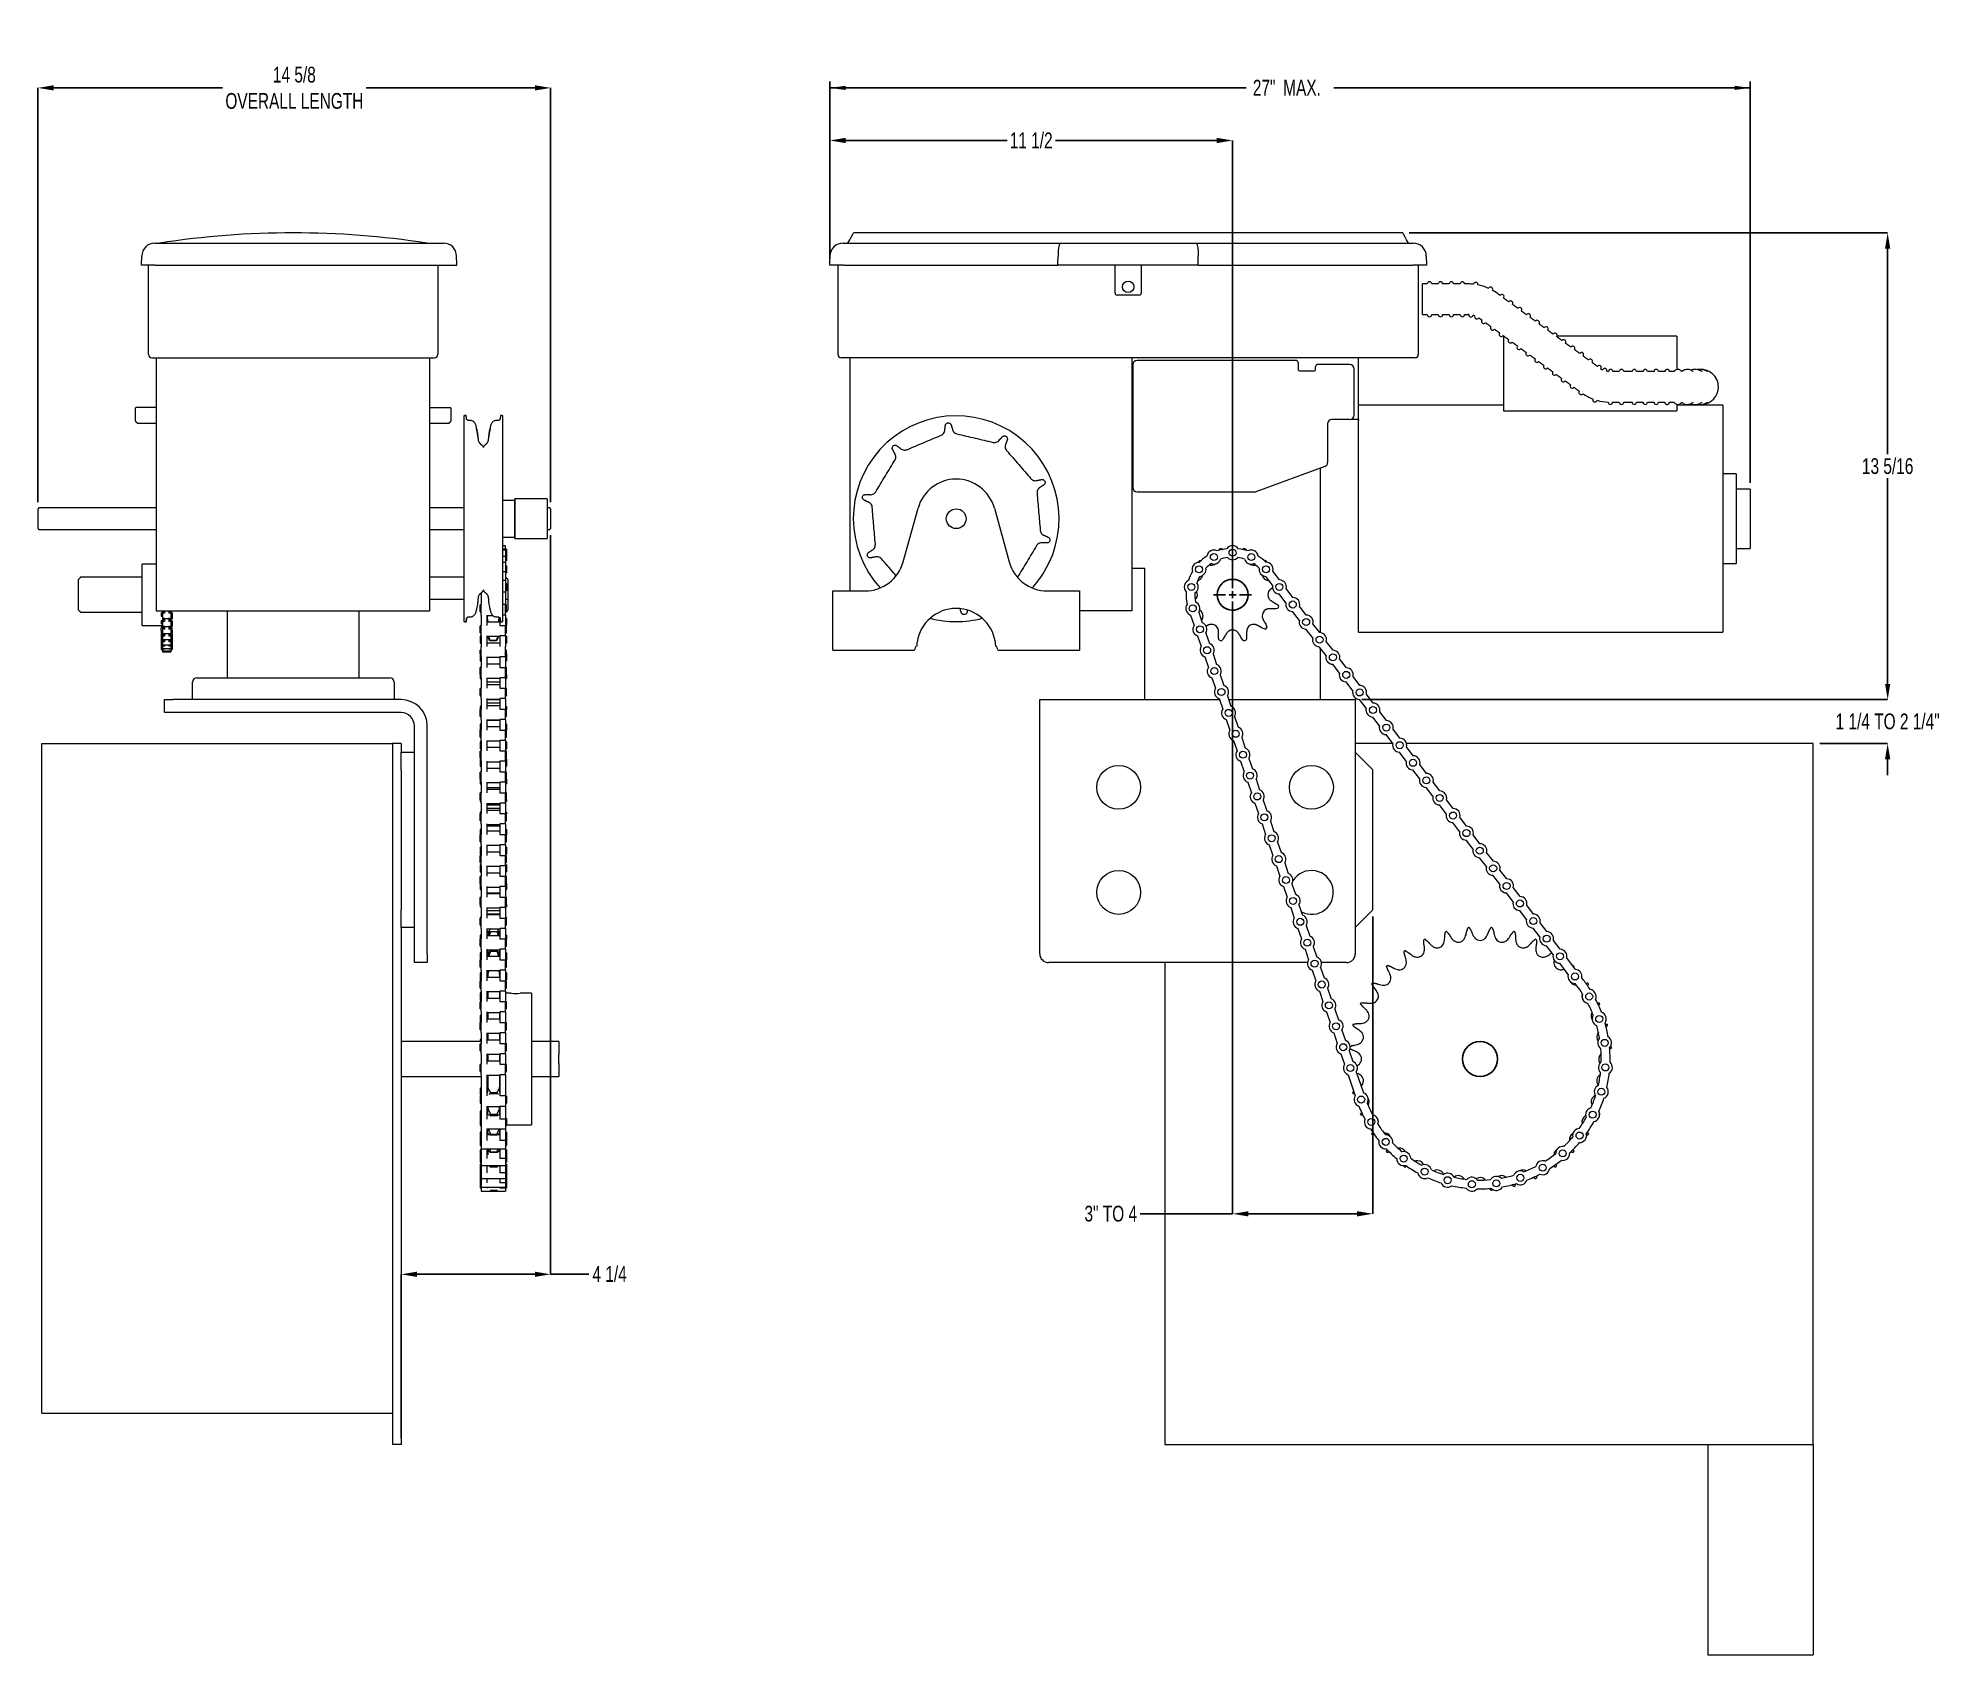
# Model space of a CAD drawing. Header units: inches. Extents: x 3.1 to 21.1, y 5.6 to 21.
import ezdxf

# ---------------------------------------------------------------- set-up
doc = ezdxf.new("R2010")
doc.units = ezdxf.units.IN
doc.header["$MEASUREMENT"] = 0
doc.header["$PDSIZE"] = -1
doc.layers.add('DIM', color=1, linetype='Continuous')
doc.styles.add('SLDTEXTSTYLE0', font='ARIAL.TTF', dxfattribs={"width": 0.7})
doc.dimstyles.new('SLDDIMSTYLE0', dxfattribs={"dimtxt": 0.15, "dimasz": 0.15, "dimexe": 0, "dimexo": 0.0625, "dimgap": 0.0375, "dimtad": 0, "dimtih": 1, "dimtoh": 1, "dimdec": 3, "dimlfac": 3, "dimrnd": 1e-09, "dimzin": 12, "dimdsep": 46, "dimtxsty": 'SLDTEXTSTYLE0', "dimsah": 1, "dimcen": 0.09, "dimadec": 0, "dimazin": 0, "dimtfac": 1, "dimtdec": 3, "dimtofl": 0, "dimtmove": 0, "dimatfit": 3, "dimfxl": 0, "dimtolj": 1, "dimtzin": 12, "dimarcsym": 0})
doc.dimstyles.new('SLDDIMSTYLE1', dxfattribs={"dimtxt": 0.15, "dimasz": 0.15, "dimexe": 0, "dimexo": 0.0625, "dimgap": 0.0375, "dimtad": 0, "dimtih": 1, "dimtoh": 1, "dimdec": 3, "dimlfac": 3, "dimrnd": 1e-09, "dimzin": 12, "dimdsep": 46, "dimtxsty": 'SLDTEXTSTYLE0', "dimsah": 1, "dimcen": 0.09, "dimadec": 0, "dimazin": 0, "dimtfac": 1, "dimtdec": 3, "dimtofl": 0, "dimtmove": 0, "dimatfit": 3, "dimfxl": 0, "dimtolj": 1, "dimtzin": 12, "dimarcsym": 0})

msp = doc.modelspace()

# ---------------------------------------------------------------- blocks, each defined once
blk = doc.blocks.new('*D7')
at = {"color": 0, "linetype": 'ByBlock', "lineweight": -2}
for p, q in [((3.051, 16.61), (3.051, 20.549)), ((3.201, 20.549), (4.805, 20.549)), ((7.776, 20.549), (6.173, 20.549)), ((7.926, 16.61), (7.926, 20.549))]:
    blk.add_line(p, q, dxfattribs=at)
at = {"color": 0, "linetype": 'ByBlock'}
for points in [[(3.051, 20.549), (3.201, 20.524), (3.201, 20.574)], [(7.926, 20.549), (7.776, 20.524), (7.776, 20.574)]]:
    blk.add_solid(points, dxfattribs=at)
at = {"layer": 'DEFPOINTS', "color": 0, "linetype": 'ByBlock'}
for p in [(3.051, 16.547), (7.926, 16.547)]:
    blk.add_point(p, dxfattribs=at)
at = {"color": 0, "linetype": 'ByBlock', "insert": (5.489, 20.549), "char_height": 0.15, "attachment_point": 5, "style": 'SLDTEXTSTYLE0'}
blk.add_mtext('14 5/8\\POVERALL LENGTH', dxfattribs=at)
blk = doc.blocks.new('*D8')
at = {"layer": 'DEFPOINTS', "color": 0}
for p in [(7.926, 16.359), (7.926, 9.269), (6.505, 7.65)]:
    blk.add_point(p, dxfattribs=at)
at = {"layer": 'DIM', "color": 0, "lineweight": -2}
for p, q in [((7.926, 16.297), (7.926, 9.269)), ((6.505, 7.712), (6.505, 9.269)), ((6.655, 9.269), (7.776, 9.269)), ((7.926, 9.269), (8.291, 9.269))]:
    blk.add_line(p, q, dxfattribs=at)
at = {"layer": 'DIM', "color": 0}
for points in [[(6.655, 9.294), (6.655, 9.244), (6.505, 9.269)], [(7.776, 9.294), (7.776, 9.244), (7.926, 9.269)]]:
    blk.add_solid(points, dxfattribs=at)
at = {"layer": 'DIM', "color": 0, "insert": (8.487, 9.347), "char_height": 0.15, "attachment_point": 2, "style": 'SLDTEXTSTYLE0'}
blk.add_mtext('\\A1;4 1/4', dxfattribs=at)
blk = doc.blocks.new('*D9')
at = {"color": 0, "linetype": 'ByBlock', "lineweight": -2}
for p, q in [((16.091, 19.171), (20.641, 19.171)), ((20.641, 19.021), (20.641, 17.067)), ((20.641, 14.883), (20.641, 16.837)), ((15.641, 14.733), (20.641, 14.733))]:
    blk.add_line(p, q, dxfattribs=at)
at = {"color": 0, "linetype": 'ByBlock'}
for points in [[(20.641, 19.171), (20.666, 19.021), (20.616, 19.021)], [(20.641, 14.733), (20.666, 14.883), (20.616, 14.883)]]:
    blk.add_solid(points, dxfattribs=at)
at = {"layer": 'DEFPOINTS', "color": 0, "linetype": 'ByBlock'}
for p in [(16.029, 19.171), (15.578, 14.733)]:
    blk.add_point(p, dxfattribs=at)
at = {"color": 0, "linetype": 'ByBlock', "insert": (20.641, 16.952), "char_height": 0.15, "attachment_point": 5, "style": 'SLDTEXTSTYLE0'}
blk.add_mtext('13 5/16', dxfattribs=at)
blk = doc.blocks.new('*D5')
at = {"layer": 'DIM'}
for p, q in [((10.581, 18.925), (10.581, 20.609)), ((19.335, 16.795), (19.335, 20.609)), ((10.581, 20.549), (14.542, 20.549)), ((19.335, 20.549), (15.374, 20.549))]:
    blk.add_line(p, q, dxfattribs=at)
for points in [[(10.581, 20.549), (10.731, 20.529), (10.731, 20.569)], [(19.335, 20.549), (19.185, 20.569), (19.185, 20.529)]]:
    blk.add_solid(points, dxfattribs=at)
at = {"layer": 'DIM', "char_height": 0.15, "attachment_point": 1, "style": 'SLDTEXTSTYLE0'}
for s, insert in [('27"', (14.604, 20.626)), (' MAX.', (14.852, 20.626))]:
    blk.add_mtext(s, dxfattribs=dict(at, insert=insert))
blk = doc.blocks.new('*D10')
at = {"color": 0, "linetype": 'ByBlock', "lineweight": -2}
for p, q in [((20.641, 14.883), (20.641, 15.033)), ((15.641, 14.733), (20.641, 14.733)), ((19.995, 14.316), (20.641, 14.316)), ((20.641, 14.166), (20.641, 14.016))]:
    blk.add_line(p, q, dxfattribs=at)
at = {"color": 0, "linetype": 'ByBlock'}
for points in [[(20.641, 14.733), (20.616, 14.883), (20.666, 14.883)], [(20.641, 14.316), (20.616, 14.166), (20.666, 14.166)]]:
    blk.add_solid(points, dxfattribs=at)
at = {"layer": 'DEFPOINTS', "color": 0, "linetype": 'ByBlock'}
for p in [(15.578, 14.733), (19.932, 14.316)]:
    blk.add_point(p, dxfattribs=at)
at = {"color": 0, "linetype": 'ByBlock', "insert": (20.641, 14.525), "char_height": 0.15, "attachment_point": 5, "style": 'SLDTEXTSTYLE0'}
blk.add_mtext('1 1/4 TO 2 1/4"', dxfattribs=at)
blk = doc.blocks.new('*D11')
at = {"layer": 'DEFPOINTS', "color": 0}
for p in [(14.411, 15.73), (15.745, 12.733), (15.745, 9.844)]:
    blk.add_point(p, dxfattribs=at)
at = {"layer": 'DIM', "color": 0, "lineweight": -2}
for p, q in [((14.411, 15.667), (14.411, 9.844)), ((15.745, 12.671), (15.745, 9.844)), ((14.411, 9.844), (13.534, 9.844)), ((15.595, 9.844), (14.561, 9.844))]:
    blk.add_line(p, q, dxfattribs=at)
at = {"layer": 'DIM', "color": 0}
for points in [[(14.561, 9.869), (14.561, 9.819), (14.411, 9.844)], [(15.595, 9.869), (15.595, 9.819), (15.745, 9.844)]]:
    blk.add_solid(points, dxfattribs=at)
at = {"layer": 'DIM', "color": 0, "insert": (13.253, 9.921), "char_height": 0.15, "attachment_point": 2, "style": 'SLDTEXTSTYLE0'}
blk.add_mtext('\\A1;3" TO 4', dxfattribs=at)
blk = doc.blocks.new('*D12')
at = {"color": 0, "linetype": 'ByBlock', "lineweight": -2}
for p, q in [((10.581, 18.927), (10.581, 20.049)), ((10.731, 20.049), (12.267, 20.049)), ((14.261, 20.049), (12.726, 20.049)), ((14.411, 15.792), (14.411, 20.049))]:
    blk.add_line(p, q, dxfattribs=at)
at = {"color": 0, "linetype": 'ByBlock'}
for points in [[(10.581, 20.049), (10.731, 20.074), (10.731, 20.024)], [(14.411, 20.049), (14.261, 20.074), (14.261, 20.024)]]:
    blk.add_solid(points, dxfattribs=at)
at = {"layer": 'DEFPOINTS', "color": 0, "linetype": 'ByBlock'}
for p in [(10.581, 18.865), (14.411, 15.73)]:
    blk.add_point(p, dxfattribs=at)
at = {"color": 0, "linetype": 'ByBlock', "insert": (12.496, 20.049), "char_height": 0.15, "attachment_point": 5, "style": 'SLDTEXTSTYLE0'}
blk.add_mtext('11 1/2', dxfattribs=at)
blk = doc.blocks.new('SW_CENTERMARKSYMBOL_0')
at = {"layer": 'DIM', "color": 0}
for p, q in [((-0.067, 0), (-0.18, 0)), ((0, 0), (-0.033, 0)), ((0, 0.067), (0, 0.18)), ((0, 0), (0, 0.033)), ((0, 0), (0, -0.033)), ((0, 0), (0.033, 0)), ((0.067, 0), (0.18, 0)), ((0, -0.067), (0, -0.18))]:
    blk.add_line(p, q, dxfattribs=at)

# ---------------------------------------------------------------- dimensions: what is measured, and where the dimension line sits
at = {"layer": 'DIM'}
for base, p1, p2, angle, text, dimstyle, picture, middle in [((7.926276, 20.548945), (3.051276, 16.547086), (7.926276, 16.547086), 0, '<>\\POVERALL LENGTH', 'SLDDIMSTYLE0', '*D7', (5.488776, 20.548945)), ((20.640521, 14.316419), (15.578021, 14.733086), (19.932187, 14.316419), 90, '<> TO 2 1/4"', 'SLDDIMSTYLE1', '*D10', (20.640521, 14.524753))]:
    dim = msp.add_linear_dim(base=base, p1=p1, p2=p2, angle=angle, text=text, dimstyle=dimstyle, override={"dimdec": 4, "dimlunit": 5, "dimfrac": 2}, dxfattribs=at)
    dim.commit()
    dim.dimension.update_dxf_attribs({"geometry": picture, "text_midpoint": middle})
dim = msp.add_linear_dim(base=(19.334687, 20.548945), p1=(10.581284, 18.864947), p2=(19.334687, 16.735419), text='<> MAX.', dimstyle='SLDDIMSTYLE0', dxfattribs=at)
dim.commit()
dim.dimension.update_dxf_attribs({"geometry": '*D5', "text_midpoint": (14.957986, 20.548945)})
dim = msp.add_linear_dim(base=(10.581284, 20.048945), p1=(14.411354, 15.729753), p2=(10.581284, 18.864947), dimstyle='SLDDIMSTYLE0', override={"dimdec": 4, "dimlunit": 5, "dimfrac": 2}, dxfattribs=at)
dim.commit()
dim.dimension.update_dxf_attribs({"geometry": '*D12', "text_midpoint": (12.496319, 20.048945)})
dim = msp.add_linear_dim(base=(20.640521, 19.170751), p1=(15.578021, 14.733086), p2=(16.028646, 19.170751), angle=90, dimstyle='SLDDIMSTYLE0', override={"dimdec": 4, "dimlunit": 5, "dimfrac": 2}, dxfattribs=at)
dim.commit()
dim.dimension.update_dxf_attribs({"geometry": '*D9', "text_midpoint": (20.640521, 16.951919)})
dim = msp.add_linear_dim(base=(7.926276, 9.269293), p1=(6.505109, 7.649753), p2=(7.926276, 16.359086), dimstyle='SLDDIMSTYLE0', override={"dimdec": 4, "dimlunit": 5, "dimfrac": 2}, dxfattribs=at)
dim.commit()
dim.dimension.update_dxf_attribs({"geometry": '*D8', "text_midpoint": (8.487003, 9.269293), "dimtype": 160})
dim = msp.add_linear_dim(base=(15.744687, 9.843592), p1=(14.411354, 15.729753), p2=(15.744687, 12.733086), text='3" TO <>', dimstyle='SLDDIMSTYLE0', override={"dimdec": 4, "dimlunit": 5, "dimfrac": 2}, dxfattribs=at)
dim.commit()
dim.dimension.update_dxf_attribs({"geometry": '*D11', "text_midpoint": (13.252558, 9.843592), "dimtype": 160})

# ---------------------------------------------------------------- linework, layer by layer
at = {"color": 7, "linetype": 'Continuous', "lineweight": 15}
for p, q in [((4.163194, 19.07328), (4.165357, 19.07328)), ((4.165357, 19.07328), (6.790357, 19.07328)), ((6.790357, 19.07328), (6.792519, 19.07328)), ((6.792519, 19.07328), (6.906901, 19.07328)), ((10.707758, 19.07328), (10.709921, 19.07328)), ((10.709921, 19.07328), (12.773007, 19.07328)), ((12.773007, 19.07328), (14.063501, 19.07328)), ((14.063501, 19.07328), (16.126587, 19.07328)), ((16.126587, 19.07328), (16.12875, 19.07328)), ((4.03672, 18.864946), (4.038213, 18.950462)), ((4.165357, 18.864946), (4.03672, 18.864946)), ((4.102853, 18.01402), (4.102853, 18.864946)), ((4.165357, 18.864946), (7.033375, 18.864946)), ((6.852853, 18.864946), (6.852853, 18.01402)), ((10.581284, 18.864946), (10.582777, 18.950462)), ((10.709921, 18.864946), (10.581284, 18.864946)), ((10.659154, 18.020686), (10.659154, 18.864946)), ((10.709921, 18.864946), (12.750963, 18.864946)), ((14.085544, 18.864946), (12.750963, 18.864946)), ((13.293254, 18.598603), (13.293254, 18.864946)), ((13.543254, 18.864946), (13.543254, 18.598603)), ((14.085544, 18.864946), (16.126587, 18.864946)), ((16.255224, 18.864946), (16.126587, 18.864946)), ((16.177354, 18.864946), (16.177354, 18.020686)), ((16.253731, 18.950462), (16.255224, 18.864946)), ((16.217354, 18.539086), (16.217354, 18.684919)), ((13.523254, 18.578602), (13.313254, 18.578602)), ((16.217354, 18.393253), (16.217354, 18.539086)), ((16.987187, 18.188086), (16.987187, 17.854753)), ((18.637187, 18.188086), (18.637187, 17.871009)), ((4.132787, 17.984086), (4.154387, 17.984086)), ((4.154387, 17.984086), (6.80132, 17.984086)), ((4.173443, 17.984086), (4.173443, 15.576086)), ((6.775109, 17.984086), (6.775109, 15.576086)), ((6.80132, 17.984086), (6.82292, 17.984086)), ((10.659154, 18.01402), (10.659154, 18.020686)), ((14.477558, 17.984086), (10.689087, 17.984086)), ((10.77302, 17.984086), (10.77302, 15.766419)), ((13.454687, 17.984086), (13.454687, 15.576086)), ((13.461354, 17.91583), (13.461354, 16.749163)), ((14.476355, 17.957497), (13.503021, 17.957497)), ((15.014687, 17.957497), (14.476355, 17.957497)), ((16.14742, 17.984086), (14.477558, 17.984086)), ((15.034687, 17.937497), (15.034687, 17.877497)), ((15.201354, 17.877497), (15.201354, 17.899996)), ((15.524687, 17.919997), (15.221354, 17.919997)), ((15.608021, 15.374753), (15.608021, 17.982496)), ((16.177354, 18.020686), (16.177354, 18.01402)), ((15.054687, 17.857497), (15.181354, 17.857497)), ((15.566354, 17.43733), (15.566354, 17.87833)), ((16.987187, 17.854753), (16.987187, 17.478606)), ((18.609506, 17.851586), (18.565023, 17.851586)), ((13.454687, 17.594086), (13.461354, 17.594086)), ((18.565071, 17.55992), (18.609494, 17.55992)), ((18.637187, 17.54027), (18.637187, 17.478606)), ((3.977853, 17.37993), (3.977853, 17.506264)), ((4.173443, 17.509263), (3.997853, 17.509263)), ((6.775109, 17.509263), (6.957853, 17.509263)), ((6.977854, 17.506264), (6.977854, 17.37993)), ((7.10071, 17.431363), (7.10071, 16.95905)), ((7.471843, 15.474809), (7.471843, 17.431363)), ((13.461354, 17.385753), (13.454687, 17.385753)), ((15.524687, 17.395663), (15.356354, 17.395663)), ((15.541403, 17.399163), (15.576354, 17.399163)), ((15.576354, 17.399163), (15.608021, 17.399163)), ((15.608021, 17.399163), (15.608021, 17.389164)), ((16.987187, 17.478606), (18.637187, 17.478606)), ((19.03302, 17.53142), (18.699687, 17.53142)), ((19.074687, 17.53142), (19.074687, 15.374753)), ((15.314687, 17.353997), (15.314687, 16.987339)), ((13.454687, 17.094086), (13.461354, 17.094086)), ((7.10071, 16.95905), (7.10071, 15.474809)), ((13.461354, 16.885753), (13.454687, 16.885753)), ((15.287271, 16.948185), (14.63289, 16.71001)), ((15.244687, 16.932686), (15.244687, 15.369204)), ((19.201354, 16.879753), (19.201354, 16.026419)), ((7.892943, 16.640586), (7.892943, 16.265586)), ((13.503021, 16.707497), (14.618639, 16.707497)), ((19.334687, 16.735419), (19.334687, 16.170753)), ((3.051276, 16.359086), (3.051276, 16.547086)), ((7.926276, 16.547086), (7.926276, 16.359086)), ((11.279516, 16.043133), (11.419858, 16.553039)), ((12.146183, 16.553039), (12.286524, 16.043133)), ((7.471843, 16.16801), (7.496776, 16.16801)), ((7.471843, 16.097951), (7.496776, 16.097951)), ((7.496776, 16.16801), (7.496776, 16.196419)), ((7.496776, 16.16801), (7.496776, 16.154783)), ((7.496776, 16.154626), (7.496776, 16.097951)), ((7.496776, 16.097951), (7.496776, 16.038073)), ((7.505943, 16.163086), (7.505943, 16.121449)), ((7.505943, 16.121292), (7.505943, 16.054626)), ((4.040436, 15.438086), (4.040436, 16.02142)), ((7.471843, 15.951094), (7.496776, 15.951094)), ((7.496776, 16.038119), (7.496776, 15.951094)), ((7.496776, 15.951094), (7.496776, 15.865306)), ((7.505943, 16.005066), (7.505943, 16.004785)), ((7.505943, 16.004785), (7.505943, 15.938119)), ((13.578021, 15.979753), (13.454687, 15.979753)), ((13.578021, 14.733086), (13.578021, 15.979753)), ((14.858594, 15.871163), (14.794519, 15.9555)), ((3.436776, 15.77142), (3.436776, 15.87642)), ((3.436776, 15.688086), (3.436776, 15.77142)), ((7.265109, 15.748231), (7.265109, 15.639215)), ((7.496776, 15.865306), (7.471843, 15.865306)), ((7.471843, 15.758071), (7.496776, 15.758071)), ((7.496776, 15.865306), (7.496776, 15.758071)), ((7.496776, 15.758071), (7.496776, 15.639215)), ((7.500109, 15.837865), (7.500109, 15.89642)), ((7.505943, 15.837865), (7.505943, 15.771199)), ((7.520109, 15.87642), (7.520109, 15.77142)), ((7.520109, 15.77142), (7.520109, 15.688086)), ((10.609687, 15.279086), (10.609687, 15.766419)), ((10.609687, 15.766419), (10.916354, 15.766419)), ((12.649687, 15.766419), (12.956354, 15.766419)), ((12.956354, 15.766419), (12.956354, 15.279086)), ((14.792238, 15.82075), (14.728164, 15.905088)), ((14.919278, 15.653535), (14.855204, 15.737872)), ((14.985633, 15.703947), (14.921559, 15.788285)), ((3.436776, 15.583086), (3.436776, 15.688086)), ((4.173443, 15.576086), (6.775109, 15.576086)), ((4.222854, 15.557199), (4.222854, 15.535485)), ((4.233687, 15.576086), (4.233687, 15.525265)), ((4.243687, 15.577157), (4.243687, 15.556449)), ((4.253687, 15.556449), (4.243687, 15.556449)), ((4.253687, 15.577157), (4.253687, 15.556449)), ((4.295354, 15.577157), (4.295354, 15.556449)), ((4.305353, 15.556449), (4.295354, 15.556449)), ((4.305353, 15.577157), (4.305353, 15.556449)), ((4.315353, 15.576086), (4.315353, 15.525265)), ((4.326187, 15.557199), (4.326187, 15.535485)), ((4.853443, 14.941419), (4.853443, 15.57435)), ((6.103443, 15.57435), (6.103443, 14.941419)), ((6.775109, 15.688086), (7.10071, 15.688086)), ((7.255943, 15.566671), (7.255943, 15.633337)), ((7.265109, 15.537261), (7.265109, 15.639215)), ((7.471843, 15.639215), (7.496776, 15.639215)), ((7.496776, 15.688086), (7.500109, 15.688086)), ((7.496776, 15.537261), (7.496776, 15.639215)), ((7.500109, 15.633337), (7.500109, 15.688086)), ((7.500109, 15.563086), (7.500109, 15.566671)), ((7.505943, 15.566671), (7.505943, 15.633337)), ((7.520109, 15.688086), (7.520109, 15.583086)), ((13.454687, 15.576086), (12.956354, 15.576086)), ((14.089277, 15.564291), (14.123633, 15.464102)), ((15.046318, 15.48632), (14.982243, 15.570657)), ((15.112673, 15.536732), (15.048599, 15.62107)), ((4.222854, 15.535485), (4.222854, 15.527032)), ((4.222854, 15.482477), (4.222854, 15.458618)), ((4.222854, 15.458618), (4.222854, 15.45231)), ((4.222854, 15.438086), (4.222854, 15.427665)), ((4.222854, 15.389187), (4.222854, 15.41495)), ((4.222854, 15.389187), (4.222854, 15.384784)), ((4.222854, 15.384784), (4.222854, 15.363118)), ((4.233687, 15.525265), (4.233687, 15.503782)), ((4.233687, 15.503782), (4.233687, 15.445092)), ((4.233687, 15.445092), (4.233687, 15.42906)), ((4.233687, 15.42906), (4.233687, 15.372725)), ((4.233687, 15.372725), (4.233687, 15.361534)), ((4.243687, 15.5072), (4.253687, 15.5072)), ((4.243687, 15.5072), (4.243687, 15.475663)), ((4.253687, 15.475663), (4.243687, 15.475663)), ((4.243687, 15.430346), (4.253687, 15.430346)), ((4.243687, 15.430346), (4.243687, 15.401845)), ((4.253687, 15.401845), (4.243687, 15.401845)), ((4.253687, 15.5072), (4.253687, 15.475663)), ((4.253687, 15.430346), (4.253687, 15.401845)), ((4.295354, 15.5072), (4.305353, 15.5072)), ((4.295354, 15.5072), (4.295354, 15.475663)), ((4.305353, 15.475663), (4.295354, 15.475663)), ((4.295354, 15.430346), (4.305353, 15.430346)), ((4.295354, 15.430346), (4.295354, 15.401845)), ((4.305353, 15.401845), (4.295354, 15.401845)), ((4.305353, 15.5072), (4.305353, 15.475663)), ((4.305353, 15.430346), (4.305353, 15.401845)), ((4.315353, 15.525265), (4.315353, 15.503782)), ((4.315353, 15.503782), (4.315353, 15.445092)), ((4.315353, 15.445092), (4.315353, 15.42906)), ((4.315353, 15.42906), (4.315353, 15.372725)), ((4.315353, 15.372725), (4.315353, 15.361534)), ((4.326187, 15.535485), (4.326187, 15.527032)), ((4.326187, 15.527032), (4.326187, 15.500083)), ((4.326187, 15.482477), (4.326187, 15.458618)), ((4.326187, 15.458618), (4.326187, 15.45231)), ((4.326187, 15.45231), (4.326187, 15.427665)), ((4.326187, 15.389187), (4.326187, 15.41495)), ((4.326187, 15.389187), (4.326187, 15.384784)), ((4.326187, 15.384784), (4.326187, 15.363118)), ((7.255943, 15.368025), (7.255943, 15.434692)), ((7.265109, 15.537261), (7.265109, 15.437071)), ((7.265109, 15.338615), (7.265109, 15.436754)), ((7.318443, 15.537261), (7.318443, 15.437071)), ((7.322526, 15.533337), (7.322526, 15.525868)), ((7.322526, 15.525868), (7.322526, 15.468025)), ((7.436776, 15.515393), (7.436776, 15.468025)), ((7.443443, 15.515616), (7.443443, 15.437071)), ((7.443443, 15.437071), (7.496776, 15.437071)), ((7.496776, 15.537261), (7.471843, 15.537261)), ((7.496776, 15.537261), (7.496776, 15.437071)), ((7.496776, 15.338615), (7.496776, 15.437071)), ((7.505943, 15.50342), (7.505943, 15.454399)), ((7.505943, 15.454399), (7.505943, 15.436754)), ((7.505943, 15.368025), (7.505943, 15.434692)), ((14.010449, 15.537261), (14.044806, 15.437071)), ((15.173357, 15.319104), (15.109283, 15.403442)), ((15.239712, 15.369517), (15.175638, 15.453855)), ((4.222854, 15.356471), (4.222854, 15.329097)), ((4.222854, 15.329097), (4.222854, 15.326305)), ((4.222854, 15.326305), (4.222854, 15.308644)), ((4.222854, 15.308644), (4.222854, 15.279995)), ((4.222854, 15.279995), (4.222854, 15.278477)), ((4.222854, 15.278477), (4.222854, 15.27278)), ((4.222854, 15.27278), (4.222854, 15.243229)), ((4.222854, 15.243229), (4.222854, 15.242613)), ((4.222854, 15.242613), (4.222854, 15.219806)), ((4.222854, 15.219806), (4.222854, 15.219696)), ((4.222854, 15.219806), (4.222854, 15.210356)), ((4.233687, 15.361629), (4.233687, 15.31015)), ((4.233687, 15.31015), (4.233687, 15.303055)), ((4.233687, 15.303055), (4.233687, 15.259084)), ((4.233687, 15.259084), (4.233687, 15.255227)), ((4.233687, 15.255227), (4.233687, 15.220927)), ((4.233687, 15.220927), (4.233687, 15.219363)), ((4.233687, 15.219696), (4.233687, 15.196726)), ((4.233687, 15.196726), (4.233687, 15.196446)), ((4.233687, 15.196726), (4.233687, 15.187106)), ((4.243687, 15.361703), (4.253687, 15.361703)), ((4.243687, 15.361703), (4.243687, 15.33702)), ((4.253687, 15.33702), (4.243687, 15.33702)), ((4.243687, 15.303154), (4.243687, 15.282967)), ((4.253687, 15.282967), (4.243687, 15.282967)), ((4.243687, 15.255237), (4.243687, 15.241168)), ((4.253687, 15.241168), (4.243687, 15.241168)), ((4.243687, 15.219363), (4.243687, 15.21277)), ((4.253687, 15.21277), (4.243687, 15.21277)), ((4.253687, 15.361703), (4.253687, 15.33702)), ((4.253687, 15.303154), (4.253687, 15.282967)), ((4.253687, 15.255237), (4.253687, 15.241168)), ((4.253687, 15.219363), (4.253687, 15.21277)), ((4.295354, 15.361703), (4.305353, 15.361703)), ((4.295354, 15.361703), (4.295354, 15.33702)), ((4.305353, 15.33702), (4.295354, 15.33702)), ((4.295354, 15.303154), (4.295354, 15.282967)), ((4.305353, 15.282967), (4.295354, 15.282967)), ((4.295354, 15.255237), (4.295354, 15.241168)), ((4.305353, 15.241168), (4.295354, 15.241168)), ((4.295354, 15.219363), (4.295354, 15.21277)), ((4.305353, 15.21277), (4.295354, 15.21277)), ((4.305353, 15.361703), (4.305353, 15.33702)), ((4.305353, 15.303154), (4.305353, 15.282967)), ((4.305353, 15.255237), (4.305353, 15.241168)), ((4.305353, 15.219363), (4.305353, 15.21277)), ((4.315353, 15.361629), (4.315353, 15.31015)), ((4.315353, 15.31015), (4.315353, 15.303055)), ((4.315353, 15.303055), (4.315353, 15.259084)), ((4.315353, 15.259084), (4.315353, 15.255227)), ((4.315353, 15.255227), (4.315353, 15.220927)), ((4.315353, 15.220927), (4.315353, 15.219363)), ((4.315353, 15.219696), (4.315353, 15.196726)), ((4.315353, 15.196726), (4.315353, 15.196446)), ((4.315353, 15.196726), (4.315353, 15.187106)), ((4.326187, 15.356471), (4.326187, 15.329097)), ((4.326187, 15.329097), (4.326187, 15.326305)), ((4.326187, 15.326305), (4.326187, 15.308644)), ((4.326187, 15.308644), (4.326187, 15.279995)), ((4.326187, 15.279995), (4.326187, 15.278477)), ((4.326187, 15.278477), (4.326187, 15.27278)), ((4.326187, 15.27278), (4.326187, 15.243229)), ((4.326187, 15.243229), (4.326187, 15.242613)), ((4.326187, 15.242613), (4.326187, 15.219806)), ((4.326187, 15.219806), (4.326187, 15.219696)), ((4.326187, 15.219806), (4.326187, 15.210356)), ((7.255943, 15.336205), (7.255943, 15.287183)), ((7.255943, 15.287183), (7.255943, 15.269539)), ((7.255943, 15.16938), (7.255943, 15.203086)), ((7.265109, 15.338615), (7.265109, 15.239086)), ((7.265109, 15.13997), (7.265109, 15.239086)), ((7.318443, 15.338615), (7.318443, 15.239086)), ((7.348526, 15.296865), (7.348526, 15.291143)), ((7.348526, 15.296865), (7.410776, 15.296865)), ((7.410776, 15.291143), (7.348526, 15.291143)), ((7.410776, 15.296865), (7.410776, 15.291143)), ((7.496776, 15.338615), (7.443443, 15.338615)), ((7.443443, 15.338615), (7.443443, 15.239086)), ((7.496776, 15.338615), (7.496776, 15.239086)), ((7.496776, 15.13997), (7.496776, 15.239086)), ((7.505943, 15.336205), (7.505943, 15.287183)), ((7.505943, 15.287183), (7.505943, 15.269539)), ((7.505943, 15.16938), (7.505943, 15.203086)), ((10.609687, 15.203086), (10.609687, 15.279086)), ((10.609687, 15.203086), (11.381927, 15.203086)), ((11.406694, 15.239086), (11.399242, 15.239086)), ((12.166799, 15.239086), (12.159347, 15.239086)), ((12.184114, 15.203086), (12.956354, 15.203086)), ((12.956354, 15.279086), (12.956354, 15.203086)), ((14.078567, 15.338615), (14.112924, 15.238426)), ((14.157395, 15.365646), (14.191751, 15.265457)), ((15.300397, 15.151889), (15.236322, 15.236227)), ((15.244687, 15.225217), (15.244687, 14.733086)), ((15.366752, 15.202302), (15.302678, 15.286639)), ((7.255943, 15.16899), (7.255943, 15.119968)), ((7.255943, 15.119968), (7.255943, 15.102323)), ((7.255943, 14.970735), (7.255943, 15.037402)), ((7.265109, 15.13997), (7.265109, 15.03978)), ((7.265109, 14.941325), (7.265109, 15.03978)), ((7.318443, 15.13997), (7.318443, 15.03978)), ((7.496776, 15.13997), (7.443443, 15.13997)), ((7.443443, 15.13997), (7.443443, 15.03978)), ((7.443443, 15.03978), (7.496776, 15.03978)), ((7.496776, 15.13997), (7.496776, 15.03978)), ((7.496776, 14.941325), (7.496776, 15.03978)), ((7.505943, 15.16899), (7.505943, 15.119968)), ((7.505943, 15.119968), (7.505943, 15.102323)), ((7.505943, 14.970735), (7.505943, 15.037402)), ((14.146686, 15.13997), (14.181042, 15.03978)), ((14.225513, 15.167001), (14.25987, 15.066811)), ((15.427436, 14.984674), (15.363362, 15.069012)), ((15.493792, 15.035086), (15.429717, 15.119424)), ((4.520109, 14.733086), (4.520109, 14.899753)), ((4.561776, 14.941419), (6.395109, 14.941419)), ((6.436776, 14.899753), (6.436776, 14.733086)), ((7.255943, 14.970735), (7.255943, 14.952753)), ((7.255943, 14.952753), (7.255943, 14.935108)), ((7.255943, 14.77209), (7.255943, 14.838756)), ((7.265109, 14.941325), (7.265109, 14.841135)), ((7.265109, 14.74268), (7.265109, 14.841135)), ((7.318443, 14.941325), (7.318443, 14.841135)), ((7.496776, 14.941325), (7.443443, 14.941325)), ((7.443443, 14.941325), (7.443443, 14.841135)), ((7.443443, 14.841135), (7.496776, 14.841135)), ((7.496776, 14.941325), (7.496776, 14.841135)), ((7.496776, 14.74268), (7.496776, 14.841135)), ((7.505943, 14.970735), (7.505943, 14.952753)), ((7.505943, 14.952753), (7.505943, 14.935108)), ((7.505943, 14.77209), (7.505943, 14.838756)), ((14.214804, 14.941325), (14.24916, 14.841135)), ((14.293631, 14.968356), (14.327988, 14.868166)), ((15.554476, 14.817459), (15.490402, 14.901796)), ((15.620831, 14.867871), (15.556757, 14.952209)), ((4.253443, 14.609753), (4.253443, 14.733086)), ((4.253443, 14.733086), (4.336776, 14.733086)), ((6.503443, 14.733086), (4.336776, 14.733086)), ((7.255943, 14.77209), (7.255943, 14.767893)), ((7.255943, 14.667344), (7.255943, 14.640111)), ((7.265109, 14.74268), (7.265109, 14.64249)), ((7.318443, 14.74268), (7.318443, 14.64249)), ((7.496776, 14.74268), (7.443443, 14.74268)), ((7.443443, 14.74268), (7.443443, 14.64249)), ((7.496776, 14.74268), (7.496776, 14.64249)), ((7.505943, 14.77209), (7.505943, 14.767893)), ((7.505943, 14.667344), (7.505943, 14.640111)), ((12.57802, 14.483086), (12.57802, 14.733086)), ((12.57802, 14.733086), (14.286212, 14.733086)), ((14.282922, 14.74268), (14.317279, 14.64249)), ((14.361749, 14.769711), (14.396106, 14.669521)), ((14.374309, 14.733086), (15.57802, 14.733086)), ((15.57802, 14.733086), (15.57802, 14.483086)), ((15.681516, 14.650243), (15.617441, 14.734581)), ((15.747871, 14.700656), (15.683796, 14.784994)), ((4.336776, 14.609753), (4.253443, 14.609753)), ((6.503443, 14.609753), (4.336776, 14.609753)), ((6.630109, 12.316419), (6.630109, 14.483086)), ((6.753443, 12.316419), (6.753443, 14.483086)), ((7.255943, 14.573444), (7.255943, 14.640111)), ((7.255943, 14.500129), (7.255943, 14.451107)), ((7.265109, 14.544035), (7.265109, 14.64249)), ((7.265109, 14.544035), (7.265109, 14.443845)), ((7.318443, 14.544035), (7.318443, 14.443845)), ((7.443443, 14.64249), (7.496776, 14.64249)), ((7.496776, 14.544035), (7.443443, 14.544035)), ((7.443443, 14.544035), (7.443443, 14.443845)), ((7.496776, 14.544035), (7.496776, 14.64249)), ((7.496776, 14.544035), (7.496776, 14.443845)), ((7.505943, 14.573444), (7.505943, 14.640111)), ((7.505943, 14.500129), (7.505943, 14.451107)), ((12.57802, 12.316419), (12.57802, 14.483086)), ((14.35104, 14.544035), (14.385397, 14.443845)), ((14.429868, 14.571066), (14.464224, 14.470876)), ((15.57802, 14.483086), (15.57802, 12.316419)), ((15.808555, 14.483028), (15.744481, 14.567366)), ((15.87491, 14.533441), (15.810836, 14.617778)), ((3.088443, 14.316419), (6.421776, 14.316419)), ((3.088443, 7.949765), (3.088443, 14.316419)), ((6.421776, 14.316419), (6.421776, 7.649753)), ((6.505109, 14.316419), (6.421776, 14.316419)), ((6.505109, 14.316419), (6.505109, 14.233086)), ((7.255943, 14.451107), (7.255943, 14.441466)), ((7.255943, 14.374799), (7.255943, 14.441466)), ((7.255943, 14.332914), (7.255943, 14.283892)), ((7.255943, 14.283892), (7.255943, 14.266247)), ((7.265109, 14.345389), (7.265109, 14.443845)), ((7.265109, 14.345389), (7.265109, 14.2452)), ((7.318443, 14.345389), (7.318443, 14.2452)), ((7.443443, 14.443845), (7.496776, 14.443845)), ((7.496776, 14.345389), (7.443443, 14.345389)), ((7.443443, 14.345389), (7.443443, 14.2452)), ((7.496776, 14.345389), (7.496776, 14.443845)), ((7.496776, 14.345389), (7.496776, 14.2452)), ((7.505943, 14.451107), (7.505943, 14.441466)), ((7.505943, 14.374799), (7.505943, 14.441466)), ((7.505943, 14.332914), (7.505943, 14.283892)), ((7.505943, 14.283892), (7.505943, 14.266247)), ((14.419158, 14.345389), (14.453515, 14.2452)), ((14.497986, 14.372421), (14.532342, 14.272231)), ((15.935134, 14.316419), (15.57802, 14.316419)), ((15.935595, 14.315813), (15.87152, 14.40015)), ((16.00195, 14.366225), (15.937876, 14.450563)), ((19.932187, 14.316419), (16.06476, 14.316419)), ((16.12899, 14.19901), (16.064915, 14.283348)), ((19.932187, 7.649753), (19.932187, 14.316419)), ((6.505109, 14.233086), (6.630109, 14.233086)), ((6.505109, 14.066419), (6.505109, 14.233086)), ((7.255943, 14.176154), (7.255943, 14.242821)), ((7.255943, 14.165698), (7.255943, 14.116677)), ((7.255943, 14.116677), (7.255943, 14.099032)), ((7.265109, 14.146744), (7.265109, 14.2452)), ((7.265109, 14.146744), (7.265109, 14.046554)), ((7.318443, 14.146744), (7.318443, 14.046554)), ((7.443443, 14.2452), (7.496776, 14.2452)), ((7.496776, 14.146744), (7.443443, 14.146744)), ((7.443443, 14.146744), (7.443443, 14.046554)), ((7.496776, 14.146744), (7.496776, 14.2452)), ((7.496776, 14.146744), (7.496776, 14.046554)), ((7.505943, 14.176154), (7.505943, 14.242821)), ((7.505943, 14.165698), (7.505943, 14.116677)), ((7.505943, 14.116677), (7.505943, 14.099032)), ((14.487277, 14.146744), (14.521633, 14.046554)), ((14.566104, 14.173775), (14.600461, 14.073586)), ((15.744687, 14.066419), (15.57802, 14.233086)), ((16.062634, 14.148598), (15.99856, 14.232935)), ((16.256029, 14.031795), (16.191955, 14.116132)), ((6.505109, 14.066419), (6.505109, 12.733086)), ((7.255943, 13.977509), (7.255943, 14.044176)), ((7.255943, 13.977509), (7.255943, 13.949461)), ((7.255943, 13.949461), (7.255943, 13.931816)), ((7.265109, 13.948099), (7.265109, 14.046554)), ((7.265109, 13.948099), (7.265109, 13.847909)), ((7.318443, 13.948099), (7.318443, 13.847909)), ((7.443443, 14.046554), (7.496776, 14.046554)), ((7.496776, 13.948099), (7.443443, 13.948099)), ((7.443443, 13.948099), (7.443443, 13.847909)), ((7.496776, 13.948099), (7.496776, 14.046554)), ((7.496776, 13.948099), (7.496776, 13.847909)), ((7.505943, 13.977509), (7.505943, 14.044176)), ((7.505943, 13.977509), (7.505943, 13.949461)), ((7.505943, 13.949461), (7.505943, 13.931816)), ((14.555395, 13.948099), (14.589751, 13.847909)), ((14.634222, 13.97513), (14.668579, 13.87494)), ((15.744687, 12.733086), (15.744687, 14.066419)), ((16.189674, 13.981382), (16.1256, 14.06572)), ((16.383069, 13.86458), (16.318994, 13.948917)), ((7.255943, 13.778864), (7.255943, 13.845531)), ((7.255943, 13.778864), (7.255943, 13.764601)), ((7.265109, 13.749454), (7.265109, 13.847909)), ((7.265109, 13.749454), (7.265109, 13.649264)), ((7.318443, 13.749454), (7.318443, 13.649264)), ((7.443443, 13.847909), (7.496776, 13.847909)), ((7.496776, 13.749454), (7.443443, 13.749454)), ((7.443443, 13.749454), (7.443443, 13.649264)), ((7.496776, 13.749454), (7.496776, 13.847909)), ((7.496776, 13.749454), (7.496776, 13.649264)), ((7.505943, 13.778864), (7.505943, 13.845531)), ((7.505943, 13.778864), (7.505943, 13.764601)), ((14.623513, 13.749454), (14.65787, 13.649264)), ((14.702341, 13.776485), (14.736697, 13.676295)), ((16.316714, 13.814167), (16.252639, 13.898505)), ((16.510108, 13.697364), (16.446034, 13.781702)), ((7.255943, 13.664053), (7.255943, 13.646885)), ((7.255943, 13.580219), (7.255943, 13.646885)), ((7.265109, 13.550809), (7.265109, 13.649264)), ((7.443443, 13.649264), (7.496776, 13.649264)), ((7.496776, 13.550809), (7.496776, 13.649264)), ((7.505943, 13.664053), (7.505943, 13.646885)), ((7.505943, 13.580219), (7.505943, 13.646885)), ((14.770459, 13.57784), (14.804815, 13.47765)), ((16.443753, 13.646952), (16.379679, 13.731289)), ((16.570793, 13.479737), (16.506718, 13.564074)), ((16.637148, 13.530149), (16.573074, 13.614487)), ((7.255943, 13.496837), (7.255943, 13.447816)), ((7.255943, 13.381573), (7.255943, 13.44824)), ((7.265109, 13.550809), (7.265109, 13.450619)), ((7.265109, 13.352163), (7.265109, 13.450619)), ((7.318443, 13.550809), (7.318443, 13.450619)), ((7.496776, 13.550809), (7.443443, 13.550809)), ((7.443443, 13.550809), (7.443443, 13.450619)), ((7.443443, 13.450619), (7.496776, 13.450619)), ((7.496776, 13.550809), (7.496776, 13.450619)), ((7.496776, 13.352163), (7.496776, 13.450619)), ((7.505943, 13.496837), (7.505943, 13.447816)), ((7.505943, 13.381573), (7.505943, 13.44824)), ((14.691631, 13.550809), (14.725988, 13.450619)), ((14.838577, 13.379195), (14.872934, 13.279005)), ((16.697832, 13.312521), (16.633758, 13.396859)), ((16.764188, 13.362934), (16.700113, 13.447271)), ((7.255943, 13.329622), (7.255943, 13.280601)), ((7.255943, 13.280601), (7.255943, 13.262955)), ((7.255943, 13.182928), (7.255943, 13.249595)), ((7.265109, 13.352163), (7.265109, 13.251974)), ((7.265109, 13.153518), (7.265109, 13.251974)), ((7.318443, 13.352163), (7.318443, 13.251974)), ((7.496776, 13.352163), (7.443443, 13.352163)), ((7.443443, 13.352163), (7.443443, 13.251974)), ((7.443443, 13.251974), (7.496776, 13.251974)), ((7.496776, 13.352163), (7.496776, 13.251974)), ((7.496776, 13.153518), (7.496776, 13.251974)), ((7.505943, 13.329622), (7.505943, 13.280601)), ((7.505943, 13.280601), (7.505943, 13.262955)), ((7.505943, 13.182928), (7.505943, 13.249595)), ((14.75975, 13.352163), (14.794106, 13.251974)), ((16.824872, 13.145306), (16.760798, 13.229644)), ((16.891227, 13.195719), (16.827153, 13.280056)), ((7.255943, 13.162407), (7.255943, 13.113385)), ((7.255943, 13.113385), (7.255943, 13.09574)), ((7.255943, 12.984283), (7.255943, 13.05095)), ((7.265109, 13.153518), (7.265109, 13.053329)), ((7.265109, 12.954873), (7.265109, 13.053329)), ((7.318443, 13.153518), (7.318443, 13.053329)), ((7.496776, 13.153518), (7.443443, 13.153518)), ((7.443443, 13.153518), (7.443443, 13.053329)), ((7.443443, 13.053329), (7.496776, 13.053329)), ((7.496776, 13.153518), (7.496776, 13.053329)), ((7.496776, 12.954873), (7.496776, 13.053329)), ((7.505943, 13.162407), (7.505943, 13.113385)), ((7.505943, 13.113385), (7.505943, 13.09574)), ((7.505943, 12.984283), (7.505943, 13.05095)), ((14.827868, 13.153518), (14.862224, 13.053329)), ((14.906695, 13.180549), (14.941052, 13.08036)), ((16.951911, 12.978091), (16.887837, 13.062428)), ((17.018267, 13.028503), (16.954192, 13.112841)), ((7.255943, 12.984283), (7.255943, 12.94617)), ((7.255943, 12.94617), (7.255943, 12.928525)), ((7.255943, 12.785638), (7.255943, 12.852305)), ((7.265109, 12.954873), (7.265109, 12.854683)), ((7.265109, 12.756228), (7.265109, 12.854683)), ((7.318443, 12.954873), (7.318443, 12.854683)), ((7.496776, 12.954873), (7.443443, 12.954873)), ((7.443443, 12.954873), (7.443443, 12.854683)), ((7.443443, 12.854683), (7.496776, 12.854683)), ((7.496776, 12.954873), (7.496776, 12.854683)), ((7.496776, 12.756228), (7.496776, 12.854683)), ((7.505943, 12.984283), (7.505943, 12.94617)), ((7.505943, 12.94617), (7.505943, 12.928525)), ((7.505943, 12.785638), (7.505943, 12.852305)), ((14.895986, 12.954873), (14.930343, 12.854683)), ((14.974814, 12.981904), (15.00917, 12.881714)), ((17.078951, 12.810876), (17.014877, 12.895213)), ((17.145306, 12.861288), (17.081232, 12.945626)), ((6.505109, 12.566419), (6.505109, 12.733086)), ((7.255943, 12.785638), (7.255943, 12.76131)), ((7.255943, 12.660761), (7.255943, 12.653659)), ((7.265109, 12.756228), (7.265109, 12.656038)), ((7.265109, 12.557583), (7.265109, 12.656038)), ((7.318443, 12.756228), (7.318443, 12.656038)), ((7.496776, 12.756228), (7.443443, 12.756228)), ((7.443443, 12.756228), (7.443443, 12.656038)), ((7.443443, 12.656038), (7.496776, 12.656038)), ((7.496776, 12.756228), (7.496776, 12.656038)), ((7.496776, 12.557583), (7.496776, 12.656038)), ((7.505943, 12.785638), (7.505943, 12.76131)), ((7.505943, 12.660761), (7.505943, 12.653659)), ((14.964104, 12.756228), (14.998461, 12.656038)), ((15.042932, 12.783259), (15.077288, 12.683069)), ((15.57802, 12.566419), (15.744687, 12.733086)), ((17.205991, 12.64366), (17.141916, 12.727998)), ((17.272346, 12.694073), (17.208272, 12.77841)), ((6.505109, 12.566419), (6.505109, 7.649753)), ((6.630109, 12.566419), (6.505109, 12.566419)), ((7.255943, 12.586993), (7.255943, 12.653659)), ((7.255943, 12.493546), (7.255943, 12.455014)), ((7.265109, 12.557583), (7.265109, 12.457393)), ((7.318443, 12.557583), (7.318443, 12.457393)), ((7.354359, 12.52531), (7.354359, 12.528364)), ((7.354359, 12.528364), (7.416609, 12.528364)), ((7.416609, 12.52531), (7.354359, 12.52531)), ((7.416609, 12.52531), (7.416609, 12.528364)), ((7.496776, 12.557583), (7.443443, 12.557583)), ((7.443443, 12.557583), (7.443443, 12.457393)), ((7.496776, 12.557583), (7.496776, 12.457393)), ((7.505943, 12.586993), (7.505943, 12.653659)), ((7.505943, 12.493546), (7.505943, 12.455014)), ((15.032223, 12.557583), (15.066579, 12.457393)), ((15.11105, 12.584614), (15.145406, 12.484424)), ((17.33303, 12.476445), (17.268956, 12.560783)), ((17.399386, 12.526858), (17.335311, 12.611195)), ((6.630109, 12.233086), (6.630109, 12.316419)), ((6.753443, 12.316419), (6.753443, 12.233086)), ((7.255943, 12.388348), (7.255943, 12.455014)), ((7.255943, 12.326331), (7.255943, 12.277309)), ((7.265109, 12.358938), (7.265109, 12.457393)), ((7.265109, 12.358938), (7.265109, 12.258748)), ((7.318443, 12.358938), (7.318443, 12.258748)), ((7.328359, 12.334905), (7.328359, 12.289702)), ((7.354359, 12.339529), (7.354359, 12.346296)), ((7.354359, 12.346296), (7.416609, 12.346296)), ((7.416609, 12.339529), (7.354359, 12.339529)), ((7.416609, 12.339529), (7.416609, 12.346296)), ((7.442609, 12.289702), (7.442609, 12.334905)), ((7.443443, 12.457393), (7.496776, 12.457393)), ((7.496776, 12.358938), (7.443443, 12.358938)), ((7.443443, 12.358938), (7.443443, 12.258748)), ((7.496776, 12.358938), (7.496776, 12.457393)), ((7.496776, 12.358938), (7.496776, 12.258748)), ((7.505943, 12.388348), (7.505943, 12.455014)), ((7.505943, 12.326331), (7.505943, 12.277309)), ((15.100341, 12.358938), (15.134697, 12.258748)), ((15.179168, 12.385969), (15.213525, 12.285779)), ((17.46007, 12.30923), (17.395995, 12.393567)), ((17.526425, 12.359642), (17.462351, 12.44398)), ((6.753443, 12.233086), (6.630109, 12.233086)), ((7.255943, 12.277309), (7.255943, 12.259664)), ((7.255943, 12.189702), (7.255943, 12.256369)), ((7.255943, 12.134332), (7.255943, 12.067666)), ((7.265109, 12.160292), (7.265109, 12.259664)), ((7.265109, 12.160292), (7.265109, 12.060103)), ((7.318443, 12.160292), (7.318443, 12.060103)), ((7.328359, 12.091475), (7.328359, 12.156369)), ((7.442609, 12.091475), (7.442609, 12.156369)), ((7.443443, 12.258748), (7.496776, 12.258748)), ((7.496776, 12.160292), (7.443443, 12.160292)), ((7.443443, 12.160292), (7.443443, 12.060103)), ((7.496776, 12.160292), (7.496776, 12.258748)), ((7.496776, 12.160292), (7.496776, 12.060103)), ((7.505943, 12.277309), (7.505943, 12.259664)), ((7.505943, 12.189702), (7.505943, 12.256369)), ((7.505943, 12.134332), (7.505943, 12.067666)), ((15.125087, 12.233086), (12.661354, 12.233086)), ((13.765521, 12.233086), (13.765521, 7.649753)), ((15.168459, 12.160292), (15.202815, 12.060103)), ((15.247286, 12.187323), (15.281643, 12.087134)), ((15.494687, 12.233086), (15.256896, 12.233086)), ((17.603641, 12.120255), (17.523035, 12.226352)), ((17.672417, 12.167482), (17.58939, 12.276765)), ((7.255943, 11.991057), (7.255943, 12.057724)), ((7.255943, 11.943653), (7.255943, 11.876986)), ((7.265109, 11.961647), (7.265109, 12.060103)), ((7.265109, 11.961647), (7.265109, 11.861457)), ((7.318443, 11.961647), (7.318443, 11.861457)), ((7.328359, 11.932376), (7.328359, 11.957724)), ((7.328359, 11.932376), (7.328359, 11.892412)), ((7.442609, 11.932376), (7.442609, 11.957724)), ((7.442609, 11.892412), (7.442609, 11.932376)), ((7.443443, 12.060103), (7.496776, 12.060103)), ((7.496776, 11.961647), (7.443443, 11.961647)), ((7.443443, 11.961647), (7.443443, 11.861457)), ((7.496776, 11.961647), (7.496776, 12.060103)), ((7.496776, 11.961647), (7.496776, 11.861457)), ((7.505943, 11.991057), (7.505943, 12.057724)), ((7.505943, 11.943653), (7.505943, 11.941419)), ((7.745027, 11.941419), (7.745027, 10.691419)), ((15.236577, 11.961647), (15.270934, 11.861457)), ((15.315405, 11.988678), (15.349761, 11.888489)), ((17.682955, 12.015859), (17.668908, 12.034348)), ((17.74931, 12.066271), (17.732842, 12.087946)), ((7.255943, 11.792412), (7.255943, 11.859079)), ((7.265109, 11.763002), (7.265109, 11.861457)), ((7.265109, 11.763002), (7.265109, 11.662812)), ((7.318443, 11.763002), (7.318443, 11.662812)), ((7.328359, 11.754562), (7.328359, 11.759079)), ((7.328359, 11.754562), (7.328359, 11.693767)), ((7.442609, 11.754562), (7.442609, 11.759079)), ((7.442609, 11.693767), (7.442609, 11.754562)), ((7.443443, 11.861457), (7.496776, 11.861457)), ((7.496776, 11.763002), (7.443443, 11.763002)), ((7.443443, 11.763002), (7.443443, 11.662812)), ((7.496776, 11.763002), (7.496776, 11.861457)), ((7.496776, 11.763002), (7.496776, 11.662812)), ((7.505943, 11.792412), (7.505943, 11.859079)), ((15.304695, 11.763002), (15.339052, 11.662812)), ((15.383523, 11.790033), (15.417879, 11.689843)), ((7.255943, 11.730328), (7.255943, 11.663661)), ((7.255943, 11.593767), (7.255943, 11.660433)), ((7.265109, 11.564357), (7.265109, 11.663661)), ((7.443443, 11.662812), (7.496776, 11.662812)), ((7.496776, 11.564357), (7.496776, 11.662812)), ((7.505943, 11.593767), (7.505943, 11.660433)), ((15.451641, 11.591388), (15.485997, 11.491198)), ((7.255943, 11.502516), (7.255943, 11.483086)), ((7.255943, 11.395122), (7.255943, 11.461788)), ((7.265109, 11.564357), (7.265109, 11.464167)), ((7.265109, 11.365712), (7.265109, 11.464167)), ((7.318443, 11.564357), (7.318443, 11.464167)), ((7.328359, 11.560433), (7.328359, 11.495122)), ((7.442609, 11.495122), (7.442609, 11.560433)), ((7.496776, 11.564357), (7.443443, 11.564357)), ((7.443443, 11.564357), (7.443443, 11.464167)), ((7.443443, 11.464167), (7.496776, 11.464167)), ((7.496776, 11.564357), (7.496776, 11.464167)), ((7.496776, 11.365712), (7.496776, 11.464167)), ((7.505943, 11.395122), (7.505943, 11.461788)), ((8.005109, 11.483086), (8.005109, 11.358086)), ((15.372814, 11.564357), (15.40717, 11.464167)), ((15.519759, 11.392743), (15.554116, 11.292553)), ((7.255943, 11.196476), (7.255943, 11.263143)), ((7.265109, 11.365712), (7.265109, 11.265522)), ((7.265109, 11.167066), (7.265109, 11.265522)), ((7.318443, 11.365712), (7.318443, 11.265522)), ((7.318443, 11.358086), (7.328359, 11.358086)), ((7.328359, 11.361788), (7.328359, 11.296476)), ((7.442609, 11.296476), (7.442609, 11.361788)), ((7.496776, 11.365712), (7.443443, 11.365712)), ((7.443443, 11.365712), (7.443443, 11.265522)), ((7.443443, 11.265522), (7.496776, 11.265522)), ((7.496776, 11.365712), (7.496776, 11.265522)), ((7.496776, 11.167066), (7.496776, 11.265522)), ((7.505943, 11.196476), (7.505943, 11.263143)), ((8.005109, 11.274753), (8.005109, 11.358086)), ((8.005109, 11.274753), (8.005109, 11.149753)), ((15.440932, 11.365712), (15.475288, 11.265522)), ((7.255943, 11.038498), (7.255943, 10.971831)), ((7.265109, 11.167066), (7.265109, 10.966237)), ((7.318443, 11.167066), (7.318443, 10.966237)), ((7.328359, 11.163143), (7.328359, 11.069404)), ((7.328359, 10.997191), (7.328359, 11.069404)), ((7.442609, 11.069404), (7.442609, 11.163143)), ((7.442609, 10.997191), (7.442609, 11.069404)), ((7.496776, 11.167066), (7.443443, 11.167066)), ((7.443443, 11.167066), (7.443443, 10.966237)), ((7.496776, 11.167066), (7.496776, 10.966237)), ((15.50905, 11.167066), (15.577917, 10.966237)), ((15.587877, 11.194098), (15.656745, 10.993268)), ((7.255943, 10.963858), (7.255943, 10.914836)), ((7.255943, 10.914836), (7.255943, 10.897191)), ((7.265109, 10.966237), (7.265109, 10.899148)), ((7.265109, 10.899148), (7.265109, 10.867309)), ((7.265109, 10.867309), (7.265109, 10.743356)), ((7.318443, 10.867309), (7.318443, 10.743356)), ((7.328359, 10.784265), (7.328359, 10.863858)), ((7.354359, 10.997787), (7.416609, 10.997787)), ((7.354359, 10.986391), (7.354359, 10.997787)), ((7.416609, 10.986391), (7.354359, 10.986391)), ((7.416609, 10.986391), (7.416609, 10.997787)), ((7.442609, 10.784265), (7.442609, 10.863858)), ((7.496776, 10.966237), (7.443443, 10.966237)), ((7.443443, 10.867309), (7.496776, 10.867309)), ((7.443443, 10.867309), (7.443443, 10.743356)), ((7.496776, 10.966237), (7.496776, 10.867309)), ((7.496776, 10.867309), (7.496776, 10.743356)), ((7.505943, 10.963858), (7.505943, 10.914836)), ((7.505943, 10.914836), (7.505943, 10.897191)), ((7.255943, 10.820036), (7.255943, 10.753369)), ((7.255943, 10.751279), (7.255943, 10.696834)), ((7.255943, 10.696834), (7.255943, 10.684613)), ((7.265109, 10.743356), (7.265109, 10.675722)), ((7.265109, 10.675722), (7.265109, 10.651819)), ((7.354359, 10.781483), (7.354359, 10.792176)), ((7.354359, 10.792176), (7.416609, 10.792176)), ((7.416609, 10.781483), (7.354359, 10.781483)), ((7.416609, 10.781483), (7.416609, 10.792176)), ((7.496776, 10.743356), (7.443443, 10.743356)), ((7.496776, 10.743356), (7.496776, 10.651819)), ((7.505943, 10.751279), (7.505943, 10.696834)), ((7.505943, 10.696834), (7.505943, 10.684613)), ((7.255943, 10.621897), (7.255943, 10.561653)), ((7.255943, 10.561653), (7.255943, 10.502591)), ((7.255943, 10.502591), (7.255943, 10.494987)), ((7.265109, 10.651279), (7.265109, 10.541249)), ((7.265109, 10.541249), (7.265109, 10.476863)), ((7.318443, 10.651279), (7.318443, 10.541249)), ((7.328359, 10.615491), (7.328359, 10.651279)), ((7.328359, 10.615491), (7.328359, 10.594987)), ((7.354359, 10.592829), (7.354359, 10.602494)), ((7.354359, 10.602494), (7.416609, 10.602494)), ((7.416609, 10.592829), (7.354359, 10.592829)), ((7.416609, 10.592829), (7.416609, 10.602494)), ((7.442609, 10.615491), (7.442609, 10.651279)), ((7.442609, 10.594987), (7.442609, 10.615491)), ((7.443443, 10.651819), (7.496776, 10.651819)), ((7.443443, 10.651819), (7.443443, 10.541249)), ((7.496776, 10.541249), (7.443443, 10.541249)), ((7.496776, 10.651819), (7.496776, 10.541249)), ((7.496776, 10.541249), (7.496776, 10.461653)), ((7.505943, 10.621897), (7.505943, 10.561653)), ((7.505943, 10.561653), (7.505943, 10.502591)), ((7.505943, 10.502591), (7.505943, 10.494987)), ((7.255943, 10.451657), (7.255943, 10.40223)), ((7.255943, 10.40223), (7.255943, 10.339536)), ((7.255943, 10.339536), (7.255943, 10.335564)), ((7.255943, 10.315828), (7.255943, 10.279108)), ((7.265109, 10.476863), (7.265109, 10.461653)), ((7.265109, 10.461653), (7.265109, 10.368851)), ((7.265109, 10.368851), (7.265109, 10.310175)), ((7.265109, 10.310175), (7.265109, 10.30223)), ((7.318443, 10.461653), (7.318443, 10.368851)), ((7.328359, 10.461653), (7.328359, 10.435564)), ((7.328359, 10.433122), (7.328359, 10.405815)), ((7.354359, 10.434504), (7.416609, 10.434504)), ((7.354359, 10.426161), (7.354359, 10.434504)), ((7.416609, 10.426161), (7.354359, 10.426161)), ((7.416609, 10.426161), (7.416609, 10.434504)), ((7.442609, 10.435564), (7.442609, 10.461653)), ((7.443443, 10.46181), (7.443443, 10.368851)), ((7.496776, 10.368851), (7.443443, 10.368851)), ((7.496776, 10.46181), (7.496776, 10.368851)), ((7.496776, 10.368851), (7.496776, 10.30223)), ((7.505943, 10.451657), (7.505943, 10.40223)), ((7.505943, 10.40223), (7.505943, 10.339536)), ((7.505943, 10.339536), (7.505943, 10.335564)), ((7.505943, 10.315828), (7.505943, 10.279108)), ((17.381477, 10.346317), (17.370266, 10.348484)), ((7.255943, 10.279108), (7.255943, 10.213903)), ((7.255943, 10.213903), (7.255943, 10.212441)), ((7.255943, 10.212441), (7.255943, 10.196993)), ((7.255943, 10.196993), (7.255943, 10.130498)), ((7.255943, 10.130498), (7.255943, 10.130326)), ((7.255943, 10.130498), (7.255943, 10.09236)), ((7.265109, 10.30223), (7.265109, 10.232755)), ((7.265109, 10.232755), (7.265109, 10.182032)), ((7.265109, 10.182032), (7.265109, 10.179108)), ((7.265109, 10.179108), (7.265109, 10.138165)), ((7.265109, 10.138165), (7.265109, 10.097336)), ((7.318443, 10.30223), (7.318443, 10.232755)), ((7.318443, 10.179108), (7.318443, 10.138165)), ((7.354359, 10.286543), (7.354359, 10.29331)), ((7.354359, 10.29331), (7.416609, 10.29331)), ((7.416609, 10.286543), (7.354359, 10.286543)), ((7.416609, 10.178217), (7.354359, 10.178217)), ((7.416609, 10.286543), (7.416609, 10.29331)), ((7.443443, 10.30223), (7.443443, 10.232755)), ((7.496776, 10.232755), (7.443443, 10.232755)), ((7.443443, 10.179108), (7.443443, 10.138165)), ((7.496776, 10.138165), (7.443443, 10.138165)), ((7.496776, 10.30223), (7.496776, 10.232755)), ((7.496776, 10.232755), (7.496776, 10.179108)), ((7.496776, 10.179108), (7.496776, 10.138165)), ((7.496776, 10.138165), (7.496776, 10.096993)), ((7.505943, 10.279108), (7.505943, 10.213903)), ((7.505943, 10.213903), (7.505943, 10.212441)), ((7.505943, 10.212441), (7.505943, 10.196993)), ((7.505943, 10.196993), (7.505943, 10.130498)), ((7.505943, 10.130498), (7.505943, 10.130326)), ((7.505943, 10.130498), (7.505943, 10.09236)), ((7.265109, 10.097336), (7.265109, 10.096993)), ((7.265109, 10.096993), (7.265109, 10.088698)), ((7.265109, 10.088698), (7.265109, 10.059027)), ((7.318443, 10.096993), (7.318443, 10.088698)), ((7.354359, 10.067557), (7.354359, 10.068586)), ((7.354359, 10.068586), (7.416609, 10.068586)), ((7.416609, 10.067557), (7.416609, 10.068586)), ((7.443443, 10.096993), (7.443443, 10.088698)), ((7.496776, 10.088698), (7.443443, 10.088698)), ((7.496776, 10.096993), (7.496776, 10.088698)), ((7.496776, 10.088698), (7.496776, 10.059027)), ((6.505109, 7.649753), (6.421776, 7.649753)), ((13.765521, 7.649753), (19.932187, 7.649753)), ((18.932187, 7.649753), (18.932187, 5.649753)), ((18.932187, 7.649753), (19.932187, 7.649753)), ((19.932187, 7.649753), (19.932187, 5.649753)), ((18.932187, 5.649753), (19.932187, 5.649753))]:
    msp.add_line(p, q, dxfattribs=at)
for p, q in [((7.586943, 16.640586), (7.586943, 16.265586)), ((7.122109, 15.471419), (7.127121, 15.504706)), ((7.445489, 15.504488), (7.45072, 15.471463))]:
    msp.add_line(p, q)
at = {"color": 7, "linetype": 'Continuous', "lineweight": 15, "flags": 128}
for points in [[(10.751587, 19.07328), (10.770166, 19.10546), (10.785047, 19.131234), (10.796217, 19.150581), (10.803669, 19.163488), (10.807396, 19.169944), (10.807862, 19.170751)], [(16.084921, 19.07328), (16.066342, 19.10546), (16.051461, 19.131234), (16.040291, 19.150581), (16.032839, 19.163488), (16.029112, 19.169944), (16.028646, 19.170751)]]:
    msp.add_lwpolyline(points, dxfattribs=at)
at = {"color": 7, "linetype": 'Continuous', "lineweight": 15}
for centre, radius in [((13.418254, 18.656936), 0.054667), ((11.783021, 16.453086), 0.094), ((14.233342, 16.087959), 0.033333), ((14.411177, 16.129753), 0.033333), ((14.58905, 16.088116), 0.033333), ((14.092635, 15.971452), 0.033333), ((14.729859, 15.971733), 0.033333), ((14.018406, 15.804532), 0.033333), ((14.856899, 15.804518), 0.033333), ((14.032982, 15.600004), 0.033333), ((14.983938, 15.637302), 0.033333), ((14.1011, 15.401359), 0.033333), ((15.110978, 15.470087), 0.033333), ((14.169219, 15.202713), 0.033333), ((15.238017, 15.302872), 0.033333), ((14.237337, 15.004068), 0.033333), ((15.365057, 15.135657), 0.033333), ((14.305455, 14.805423), 0.033333), ((15.492097, 14.968441), 0.033333), ((15.619136, 14.801226), 0.033333), ((15.746176, 14.634011), 0.033333), ((14.373573, 14.606778), 0.033333), ((15.873215, 14.466796), 0.033333), ((14.441691, 14.408133), 0.033333), ((16.000255, 14.29958), 0.033333), ((13.328021, 13.899753), 0.208333), ((14.50981, 14.209487), 0.033333), ((15.161354, 13.899753), 0.208333), ((16.127295, 14.132365), 0.033333), ((14.577928, 14.010842), 0.033333), ((16.254334, 13.96515), 0.033333), ((14.646046, 13.812197), 0.033333), ((16.381374, 13.797935), 0.033333), ((14.714164, 13.613552), 0.033333), ((16.508413, 13.630719), 0.033333), ((14.782282, 13.414907), 0.033333), ((16.635453, 13.463504), 0.033333), ((14.850401, 13.216262), 0.033333), ((16.762493, 13.296289), 0.033333), ((13.328021, 12.899753), 0.208333), ((14.918519, 13.017616), 0.033333), ((16.889532, 13.129074), 0.033333), ((14.986637, 12.818971), 0.033333), ((17.016572, 12.961858), 0.033333), ((17.143611, 12.794643), 0.033333), ((17.270651, 12.627428), 0.033333), ((15.054755, 12.620326), 0.033333), ((17.39769, 12.460212), 0.033333), ((15.122874, 12.421681), 0.033333), ((17.52473, 12.292997), 0.033333), ((15.190992, 12.223036), 0.033333), ((17.667466, 12.100999), 0.033333), ((15.25911, 12.02439), 0.033333), ((17.802557, 11.910319), 0.033333), ((15.327228, 11.825745), 0.033333), ((15.395346, 11.6271), 0.033333), ((17.897956, 11.696995), 0.033333), ((15.463465, 11.428455), 0.033333), ((17.950015, 11.469183), 0.033333), ((15.531583, 11.22981), 0.033333), ((17.956743, 11.235595), 0.033333), ((17.917882, 11.005164), 0.033333), ((15.634212, 10.930524), 0.033333), ((15.731263, 10.717946), 0.033333), ((17.83492, 10.786703), 0.033333), ((15.867829, 10.52832), 0.033333), ((17.711027, 10.588563), 0.033333), ((16.038688, 10.368897), 0.033333), ((17.360789, 10.282494), 0.033333), ((17.550943, 10.418324), 0.033333), ((16.237306, 10.245774), 0.033333), ((16.456088, 10.16366), 0.033333), ((16.686668, 10.125693), 0.033333), ((16.920227, 10.133327), 0.033333), ((17.147836, 10.186269), 0.033333)]:
    msp.add_circle(centre, radius, dxfattribs=at)
for centre, radius in [((14.411354, 15.729753), 0.146667), ((16.765521, 11.316419), 0.166667)]:
    msp.add_circle(centre, radius)
for centre, radius, start, end in [((5.477857, 10.837418), 8.333333, 81.2281669, 98.7718331), ((4.163194, 18.94828), 0.125, 90, 179), ((6.906901, 18.94828), 0.125, 1, 90), ((10.707758, 18.94828), 0.125, 90, 179), ((16.12875, 18.94828), 0.125, 1, 90), ((16.284021, 18.684919), 0.020833, 0, 180), ((16.388187, 18.684919), 0.020833, 0, 180), ((16.492354, 18.684919), 0.020833, 0, 180), ((16.596521, 18.684919), 0.020833, 0, 180), ((16.650306, 18.205753), 0.479167, 83.8329994, 90), ((16.722453, 18.679457), 0.020833, 351.3401622, 171.3401622), ((16.650306, 18.205753), 0.479167, 65.9289552, 78.85706), ((16.864594, 18.634333), 0.020833, 333.4352311, 153.4352311), ((16.650306, 18.205753), 0.479167, 53.8732842, 60.935488), ((13.313254, 18.598603), 0.02, 180, 270), ((13.523254, 18.598603), 0.02, 270, 0), ((16.972015, 18.564166), 0.020833, 323.8732842, 143.8732842), ((17.056152, 18.502753), 0.020833, 323.8732842, 143.8732842), ((17.140288, 18.441339), 0.020833, 323.8732842, 143.8732842), ((16.284021, 18.393253), 0.020833, 180, 0), ((16.388187, 18.393253), 0.020833, 180, 0), ((16.492354, 18.393253), 0.020833, 180, 0), ((16.596521, 18.393253), 0.020833, 180, 0), ((16.650306, 18.205753), 0.1875, 87.7235322, 90), ((16.678538, 18.391115), 0.020833, 171.3401622, 351.3401622), ((16.650306, 18.205753), 0.1875, 69.8189874, 74.9576477), ((16.734158, 18.373458), 0.020833, 153.4352311, 333.4352311), ((16.650306, 18.205753), 0.1875, 53.8732842, 57.0533027), ((16.800056, 18.328583), 0.020833, 143.8732842, 323.8732842), ((16.884193, 18.267169), 0.020833, 143.8732842, 323.8732842), ((17.224425, 18.379925), 0.020833, 323.8732842, 143.8732842), ((17.308562, 18.318511), 0.020833, 323.8732842, 143.8732842), ((17.392699, 18.257097), 0.020833, 323.8732842, 143.8732842), ((16.96833, 18.205755), 0.020833, 143.8732842, 323.8732842), ((17.052467, 18.144341), 0.020833, 143.8732842, 323.8732842), ((17.136604, 18.082927), 0.020833, 143.8732842, 323.8732842), ((17.476836, 18.195683), 0.020833, 323.8732842, 143.8732842), ((17.560973, 18.134269), 0.020833, 323.8732842, 143.8732842), ((17.64511, 18.072856), 0.020833, 323.8732842, 143.8732842), ((4.132787, 18.014019), 0.029933, 180, 270), ((6.82292, 18.014019), 0.029933, 270, 0), ((10.689087, 18.014019), 0.029933, 180, 270), ((13.503021, 17.91583), 0.041667, 90, 180), ((15.014687, 17.937497), 0.02, 0, 90), ((15.221354, 17.899997), 0.02, 90, 180), ((15.524687, 17.87833), 0.041667, 0, 90), ((16.147421, 18.014019), 0.029933, 270, 0), ((17.220741, 18.021514), 0.020833, 143.8732842, 323.8732842), ((17.304878, 17.9601), 0.020833, 143.8732842, 323.8732842), ((17.389015, 17.898686), 0.020833, 143.8732842, 323.8732842), ((17.729247, 18.011442), 0.020833, 323.8732842, 143.8732842), ((17.813384, 17.950028), 0.020833, 323.8732842, 143.8732842), ((17.897521, 17.888614), 0.020833, 323.8732842, 143.8732842), ((15.054687, 17.877497), 0.02, 180, 270), ((15.181354, 17.877497), 0.02, 270, 0), ((17.473152, 17.837272), 0.020833, 143.8732842, 323.8732842), ((17.557289, 17.775858), 0.020833, 143.8732842, 323.8732842), ((17.641426, 17.714444), 0.020833, 143.8732842, 323.8732842), ((18.009401, 18.039086), 0.1875, 239.6792185, 245.1305517), ((17.949888, 17.861282), 0.020833, 341.4940972, 158.3093587), ((18.009401, 18.039086), 0.1875, 257.7417495, 263.0363828), ((18.007435, 17.851596), 0.020833, 359.3990283, 176.2142898), ((18.110072, 17.851586), 0.020833, 0, 180), ((18.231687, 17.851586), 0.020833, 0, 180), ((18.335854, 17.851586), 0.020833, 0, 180), ((18.440021, 17.851586), 0.020833, 0, 180), ((18.865021, 17.705753), 0.166667, 0, 99.7493763), ((17.725563, 17.65303), 0.020833, 143.8732842, 323.8732842), ((18.009401, 18.039086), 0.479167, 236.1849087, 249.0031932), ((17.857313, 17.584697), 0.020833, 161.4940972, 341.4940972), ((18.009401, 18.039086), 0.479167, 253.991219, 266.8905166), ((18.004376, 17.559946), 0.020833, 179.3990283, 359.3990283), ((18.110072, 17.559919), 0.020833, 180, 0), ((18.231687, 17.559919), 0.020833, 180, 0), ((18.335854, 17.559919), 0.020833, 180, 0), ((18.440021, 17.559919), 0.020833, 180, 0), ((18.865021, 17.705753), 0.166667, 274.5251331, 0), ((11.783021, 16.453086), 0.978277, 328.8554699, 222.3018131), ((15.356354, 17.353997), 0.041667, 90, 180), ((15.524687, 17.43733), 0.041667, 270, 0), ((7.263708, 17.18708), 0.020833, 189, 228.3263491), ((7.308845, 17.18708), 0.020833, 311.6736509, 351), ((7.265443, 17.129753), 0.020833, 0, 48.3263491), ((7.307109, 17.129753), 0.020833, 131.6736509, 180), ((11.783021, 16.453086), 0.376667, 15.3884768, 164.6115232), ((15.273021, 16.987339), 0.041667, 290, 0), ((13.503021, 16.749163), 0.041667, 180, 270), ((14.618639, 16.749163), 0.041667, 270, 290), ((14.411354, 15.729753), 0.441667, 123.523899, 135.7266507), ((14.233342, 16.087959), 0.066667, 61.470214, 171.3803358), ((14.411354, 15.729753), 0.441667, 97.123899, 109.3266507), ((14.411354, 15.729753), 0.451255, 103.5963742, 106.4036258), ((14.411177, 16.129753), 0.066667, 35.070214, 144.9803358), ((14.411354, 15.729753), 0.441667, 70.723899, 82.9266507), ((14.411354, 15.729753), 0.451255, 73.5963742, 76.4036258), ((14.58905, 16.088116), 0.066667, 8.670214, 118.5803358), ((14.411354, 15.729753), 0.441667, 44.323899, 56.5266507), ((10.916354, 16.143086), 0.376667, 270, 344.6115232), ((12.649687, 16.143086), 0.376667, 195.3884768, 270), ((11.783021, 16.453086), 0.978277, 317.6981869, 328.8554699), ((14.411354, 15.729753), 0.441667, 149.923899, 162.1266507), ((14.092635, 15.971452), 0.066667, 87.870214, 197.7803358), ((14.411354, 15.729753), 0.451255, 133.5963742, 136.4036258), ((14.062805, 15.930987), 0.0675, 297.7503494, 346.4861249), ((14.092635, 15.971452), 0.066667, 275.3401231, 10.3104267), ((14.411354, 15.729753), 0.358333, 124.307387, 134.9431628), ((14.210119, 16.078301), 0.0675, 267.7503494, 305.2452719), ((14.233342, 16.087959), 0.066667, 248.9401231, 343.9104267), ((14.411354, 15.729753), 0.358333, 97.907387, 108.5431628), ((14.411177, 16.129753), 0.066667, 222.5401231, 317.5104267), ((14.411354, 15.729753), 0.358333, 71.507387, 82.1431628), ((14.58905, 16.088116), 0.066667, 196.1401231, 291.1104267), ((14.612588, 16.078301), 0.0675, 234.5754202, 272.2496506), ((14.411354, 15.729753), 0.358333, 45.107387, 55.7431628), ((14.729859, 15.971733), 0.066667, 169.7401231, 268.5430874), ((14.759902, 15.930987), 0.0675, 193.3639687, 242.2496506), ((14.411354, 15.729753), 0.451255, 43.5963742, 46.4036258), ((14.729859, 15.971733), 0.066667, 345.9074623, 92.1803358), ((7.263708, 15.719092), 0.020833, 131.6736509, 171), ((7.265443, 15.776419), 0.020833, 311.6736509, 360), ((7.307109, 15.776419), 0.020833, 180, 228.3263491), ((7.308845, 15.719092), 0.020833, 9, 48.3263491), ((14.018406, 15.804532), 0.066667, 114.270214, 224.1803358), ((14.411354, 15.729753), 0.441667, 176.323899, 191.8289359), ((14.411354, 15.729753), 0.358333, 177.107387, 191.045448), ((14.018406, 15.804532), 0.066667, 301.7401231, 36.7104267), ((14.008885, 15.729753), 0.0675, 327.7503494, 27.4508058), ((14.411354, 15.729753), 0.358333, 150.707387, 161.3431628), ((14.411354, 15.729753), 0.146667, 196.5045155, 163.4954845), ((14.813823, 15.729753), 0.0675, 147.7503494, 212.2496506), ((14.856899, 15.804518), 0.066667, 165.9074623, 268.5430874), ((14.856899, 15.804518), 0.066667, 345.9074623, 88.5430874), ((11.783021, 15.223086), 0.376667, 8.5500077, 171.4499923), ((14.032982, 15.600004), 0.066667, 143.9724992, 250.2453726), ((14.032982, 15.600004), 0.066667, 327.6097475, 66.4127119), ((14.062805, 15.528518), 0.0675, 357.7503494, 58.4096684), ((14.759902, 15.528518), 0.0675, 117.7503494, 182.2496506), ((14.411354, 15.729753), 0.451255, 343.5963742, 346.4036258), ((14.983938, 15.637302), 0.066667, 165.9074623, 268.5430874), ((14.983938, 15.637302), 0.066667, 345.9074623, 88.5430874), ((11.783021, 16.453086), 0.978277, 255.3242959, 284.6757041), ((14.1011, 15.401359), 0.066667, 147.6097475, 250.2453726), ((14.1011, 15.401359), 0.066667, 327.6097475, 70.2453726), ((14.210119, 15.381204), 0.0675, 27.7503494, 92.2496506), ((14.411354, 15.327284), 0.0675, 57.7503494, 122.2496506), ((14.612588, 15.381204), 0.0675, 87.7503494, 152.2496506), ((14.411354, 15.729753), 0.451255, 313.5963742, 316.4036258), ((15.110978, 15.470087), 0.066667, 165.9074623, 268.5430874), ((15.110978, 15.470087), 0.066667, 345.9074623, 88.5430874), ((15.238017, 15.302872), 0.066667, 345.9074623, 88.5430874), ((14.169219, 15.202713), 0.066667, 147.6097475, 250.2453726), ((14.169219, 15.202713), 0.066667, 327.6097475, 70.2453726), ((14.411354, 15.729753), 0.451255, 253.5963742, 256.4036258), ((14.411354, 15.729753), 0.451255, 283.5963742, 286.4036258), ((15.238017, 15.302872), 0.066667, 165.9074623, 268.5430874), ((15.365057, 15.135657), 0.066667, 345.9074623, 88.5430874), ((14.237337, 15.004068), 0.066667, 147.6097475, 250.2453726), ((14.237337, 15.004068), 0.066667, 327.6097475, 70.2453726), ((15.365057, 15.135657), 0.066667, 165.9074623, 268.5430874), ((15.492097, 14.968441), 0.066667, 345.9074623, 88.5430874), ((4.561776, 14.899753), 0.041667, 90, 180), ((6.395109, 14.899753), 0.041667, 0, 90), ((14.305455, 14.805423), 0.066667, 147.6097475, 250.2453726), ((14.305455, 14.805423), 0.066667, 327.6097475, 70.2453726), ((15.492097, 14.968441), 0.066667, 165.9074623, 268.5430874), ((15.619136, 14.801226), 0.066667, 345.9074623, 88.5430874), ((6.503443, 14.483086), 0.25, 0, 90), ((14.373573, 14.606778), 0.066667, 327.6097475, 70.2453726), ((15.619136, 14.801226), 0.066667, 165.9074623, 268.5430874), ((15.746176, 14.634011), 0.066667, 165.9074623, 268.5430874), ((15.746176, 14.634011), 0.066667, 345.9074623, 88.5430874), ((6.503443, 14.483086), 0.126667, 0, 90), ((14.373573, 14.606778), 0.066667, 147.6097475, 250.2453726), ((14.441691, 14.408133), 0.066667, 327.6097475, 70.2453726), ((15.873215, 14.466796), 0.066667, 165.9074623, 268.5430874), ((15.873215, 14.466796), 0.066667, 345.9074623, 88.5430874), ((14.441691, 14.408133), 0.066667, 147.6097475, 250.2453726), ((16.000255, 14.29958), 0.066667, 165.9074623, 268.5430874), ((16.000255, 14.29958), 0.066667, 345.9074623, 88.5430874), ((14.50981, 14.209487), 0.066667, 147.6097475, 250.2453726), ((14.50981, 14.209487), 0.066667, 327.6097475, 70.2453726), ((16.127295, 14.132365), 0.066667, 165.9074623, 268.5430874), ((16.127295, 14.132365), 0.066667, 345.9074623, 88.5430874), ((14.577928, 14.010842), 0.066667, 147.6097475, 250.2453726), ((14.577928, 14.010842), 0.066667, 327.6097475, 70.2453726), ((16.254334, 13.96515), 0.066667, 165.9074623, 268.5430874), ((16.254334, 13.96515), 0.066667, 345.9074623, 88.5430874), ((14.646046, 13.812197), 0.066667, 147.6097475, 250.2453726), ((14.646046, 13.812197), 0.066667, 327.6097475, 70.2453726), ((16.381374, 13.797935), 0.066667, 165.9074623, 268.5430874), ((16.381374, 13.797935), 0.066667, 345.9074623, 88.5430874), ((14.714164, 13.613552), 0.066667, 147.6097475, 250.2453726), ((14.714164, 13.613552), 0.066667, 327.6097475, 70.2453726), ((16.508413, 13.630719), 0.066667, 165.9074623, 268.5430874), ((16.508413, 13.630719), 0.066667, 345.9074623, 88.5430874), ((14.782282, 13.414907), 0.066667, 147.6097475, 250.2453726), ((14.782282, 13.414907), 0.066667, 327.6097475, 70.2453726), ((16.635453, 13.463504), 0.066667, 165.9074623, 268.5430874), ((16.635453, 13.463504), 0.066667, 345.9074623, 88.5430874), ((14.850401, 13.216262), 0.066667, 147.6097475, 250.2453726), ((14.850401, 13.216262), 0.066667, 327.6097475, 70.2453726), ((16.762493, 13.296289), 0.066667, 165.9074623, 268.5430874), ((16.762493, 13.296289), 0.066667, 345.9074623, 88.5430874), ((14.918519, 13.017616), 0.066667, 147.6097475, 250.2453726), ((14.918519, 13.017616), 0.066667, 327.6097475, 70.2453726), ((15.161354, 12.899753), 0.208333, 79.6465659, 147.9436866), ((15.161354, 12.899753), 0.208333, 242.9497689, 79.6465659), ((16.889532, 13.129074), 0.066667, 165.9074623, 268.5430874), ((16.889532, 13.129074), 0.066667, 345.9074623, 88.5430874), ((17.016572, 12.961858), 0.066667, 345.9074623, 88.5430874), ((14.986637, 12.818971), 0.066667, 147.6097475, 250.2453726), ((14.986637, 12.818971), 0.066667, 327.6097475, 70.2453726), ((17.016572, 12.961858), 0.066667, 165.9074623, 268.5430874), ((17.143611, 12.794643), 0.066667, 345.9074623, 88.5430874), ((15.054755, 12.620326), 0.066667, 147.6097475, 250.2453726), ((15.054755, 12.620326), 0.066667, 327.6097475, 70.2453726), ((17.143611, 12.794643), 0.066667, 165.9074623, 268.5430874), ((17.270651, 12.627428), 0.066667, 345.9074623, 88.5430874), ((15.122874, 12.421681), 0.066667, 327.6097475, 70.2453726), ((16.765521, 11.316419), 1.25313, 104.730266, 105.269734), ((16.765521, 11.316419), 1.25313, 94.730266, 95.269734), ((16.765521, 11.316419), 1.25313, 84.730266, 85.269734), ((16.765521, 11.316419), 1.25313, 74.730266, 75.269734), ((17.270651, 12.627428), 0.066667, 165.9074623, 268.5430874), ((17.39769, 12.460212), 0.066667, 165.9074623, 268.5430874), ((17.39769, 12.460212), 0.066667, 345.9074623, 88.5430874), ((12.661354, 12.316419), 0.083333, 180, 270), ((15.122874, 12.421681), 0.066667, 147.6097475, 250.2453726), ((15.494687, 12.316419), 0.083333, 270, 0), ((16.765521, 11.316419), 1.25313, 124.730266, 125.269734), ((16.167931, 12.351474), 0.0675, 254.2099395, 345.7900605), ((16.765521, 11.316419), 1.25313, 114.730266, 115.269734), ((16.356745, 12.43952), 0.0675, 244.2099395, 335.7900605), ((16.55798, 12.49344), 0.0675, 234.2099395, 325.7900605), ((16.765521, 12.511598), 0.0675, 224.2099395, 315.7900605), ((16.973061, 12.49344), 0.0675, 214.2099395, 305.7900605), ((17.174296, 12.43952), 0.0675, 204.2099395, 295.7900605), ((16.765521, 11.316419), 1.25313, 64.730266, 65.269734), ((17.36311, 12.351474), 0.0675, 194.2099395, 285.7900605), ((17.52473, 12.292997), 0.066667, 165.9074623, 268.5430874), ((17.52473, 12.292997), 0.066667, 345.9074623, 88.5430874), ((15.190992, 12.223036), 0.066667, 147.6097475, 250.2453726), ((15.190992, 12.223036), 0.066667, 327.6097475, 70.2453726), ((16.765521, 11.316419), 1.25313, 134.730266, 135.269734), ((15.997275, 12.231979), 0.0675, 264.2099395, 355.7900605), ((17.533766, 12.231979), 0.0675, 184.2099395, 275.7900605), ((17.667466, 12.100999), 0.066667, 163.2115407, 271.2390091), ((16.765521, 11.316419), 1.25313, 44.730266, 45.269734), ((17.667466, 12.100999), 0.066667, 348.7091079, 85.7414418), ((7.593817, 12.565556), 0.625604, 266.0741664, 273.8776016), ((15.25911, 12.02439), 0.066667, 147.6097475, 250.2453726), ((15.25911, 12.02439), 0.066667, 327.6097475, 70.2453726), ((16.765521, 11.316419), 1.25313, 144.730266, 145.269734), ((15.730466, 11.914009), 0.0675, 284.2099395, 15.7900605), ((15.849961, 12.084665), 0.0675, 274.2099395, 5.7900605), ((17.68108, 12.084665), 0.0675, 208.4813875, 265.7900605), ((16.764598, 11.318149), 1.153333, 32.2454207, 37.2252749), ((17.800575, 11.914009), 0.0675, 164.2099395, 221.4675115), ((17.802557, 11.910319), 0.066667, 159.6462981, 259.7643775), ((16.764598, 11.318149), 1.236667, 32.1583323, 37.2252749), ((16.765521, 11.316419), 1.25313, 34.730266, 35.269734), ((17.802557, 11.910319), 0.066667, 337.1505188, 82.2601568), ((15.327228, 11.825745), 0.066667, 147.6097475, 250.2453726), ((15.327228, 11.825745), 0.066667, 327.6097475, 70.2453726), ((16.765521, 11.316419), 1.25313, 154.730266, 155.269734), ((15.64242, 11.725195), 0.0675, 294.2099395, 25.7900605), ((16.764598, 11.318149), 1.153333, 21.0231984, 27.165255), ((17.888621, 11.725195), 0.0675, 154.2099395, 212.6707471), ((16.764598, 11.318149), 1.236667, 20.9361101, 27.2523433), ((16.765521, 11.316419), 1.25313, 24.730266, 25.269734), ((17.897956, 11.696995), 0.066667, 325.9282966, 71.0379346), ((15.395346, 11.6271), 0.066667, 147.6097475, 250.2453726), ((15.395346, 11.6271), 0.066667, 327.6097475, 70.2453726), ((16.765521, 11.316419), 1.25313, 164.730266, 165.269734), ((17.897956, 11.696995), 0.066667, 148.4240759, 248.5421553), ((16.764598, 11.318149), 1.153333, 9.8009762, 15.9430327), ((16.764598, 11.318149), 1.236667, 9.7138879, 16.0301211), ((16.765521, 11.316419), 1.25313, 14.730266, 15.269734), ((15.463465, 11.428455), 0.066667, 147.6097475, 250.2453726), ((15.463465, 11.428455), 0.066667, 327.6097475, 70.2453726), ((15.588499, 11.52396), 0.0675, 304.2099395, 35.7900605), ((17.942542, 11.52396), 0.0675, 144.2099395, 212.8878462), ((17.950015, 11.469183), 0.066667, 137.2018537, 237.3199331), ((16.764598, 11.318149), 1.153333, 358.578754, 4.7208105), ((17.950015, 11.469183), 0.066667, 314.7060744, 59.8157124), ((16.764598, 11.318149), 1.236667, 358.4916657, 4.8078988), ((16.765521, 11.316419), 1.25313, 4.730266, 5.269734), ((15.531583, 11.22981), 0.066667, 147.6097475, 250.2453726), ((15.531583, 11.22981), 0.066667, 327.6097475, 70.2453726), ((15.570342, 11.316419), 0.0675, 314.2099395, 45.7900605), ((17.956743, 11.235595), 0.066667, 125.9796314, 226.0977108), ((17.960699, 11.316419), 0.0675, 134.2099395, 214.7618644), ((17.956743, 11.235595), 0.066667, 303.4838521, 48.5934902), ((15.588499, 11.108879), 0.0675, 324.2099395, 55.7900605), ((17.917882, 11.005164), 0.066667, 114.7574092, 214.8754886), ((17.942542, 11.108879), 0.0675, 124.2099395, 215.7900605), ((16.764598, 11.318149), 1.153333, 347.3565318, 353.4985883), ((17.917882, 11.005164), 0.066667, 292.2616299, 37.3712679), ((16.764598, 11.318149), 1.236667, 347.2694434, 353.5856766), ((16.765521, 11.316419), 1.25313, 194.730266, 195.269734), ((15.634212, 10.930524), 0.066667, 147.6097475, 251.482379), ((16.764598, 11.318149), 1.236667, 201.3805546, 207.6967877), ((15.634212, 10.930524), 0.066667, 328.8685203, 70.2453726), ((16.764598, 11.318149), 1.153333, 201.4676429, 207.6096994), ((15.64242, 10.907644), 0.0675, 334.2099395, 32.0996998), ((17.83492, 10.786703), 0.066667, 103.535187, 203.6532664), ((16.764598, 11.318149), 1.153333, 336.1343095, 342.2763661), ((17.888621, 10.907644), 0.0675, 114.2099395, 205.7900605), ((16.764598, 11.318149), 1.236667, 336.0472212, 342.3634544), ((16.765521, 11.316419), 1.25313, 204.730266, 205.269734), ((15.731263, 10.717946), 0.066667, 157.5949632, 262.7046013), ((15.731263, 10.717946), 0.066667, 340.0907426, 80.208822), ((15.730466, 10.71883), 0.0675, 357.2523768, 75.7900605), ((16.764598, 11.318149), 1.153333, 212.6898651, 218.8319216), ((16.764598, 11.318149), 1.153333, 324.9120873, 331.0541439), ((17.800575, 10.71883), 0.0675, 118.1061293, 195.7900605), ((16.764598, 11.318149), 1.236667, 324.824999, 331.1412322), ((17.83492, 10.786703), 0.066667, 281.0394077, 26.1490457), ((16.765521, 11.316419), 1.25313, 335.0366527, 335.269734), ((16.764598, 11.318149), 1.236667, 212.6027768, 218.91901), ((16.765521, 11.316419), 1.25313, 214.730266, 215.269734), ((15.867829, 10.52832), 0.066667, 168.8171855, 273.9268235), ((15.849961, 10.548173), 0.0675, 28.7571282, 85.7900605), ((15.867829, 10.52832), 0.066667, 351.3129648, 91.4310442), ((16.764598, 11.318149), 1.153333, 223.9120873, 230.0541439), ((16.764598, 11.318149), 1.153333, 313.6898651, 319.8319216), ((17.68108, 10.548173), 0.0675, 120.5574663, 185.7900605), ((16.764598, 11.318149), 1.236667, 313.6027768, 319.91901), ((17.711027, 10.588563), 0.066667, 92.3129648, 192.4310442), ((17.711027, 10.588563), 0.066667, 269.8171855, 14.9268235), ((16.765521, 11.316419), 1.25313, 324.730266, 325.269734), ((16.764598, 11.318149), 1.236667, 223.824999, 230.1412322), ((16.765521, 11.316419), 1.25313, 224.730266, 225.269734), ((16.038688, 10.368897), 0.066667, 180.0394077, 285.1490457), ((15.997275, 10.40086), 0.0675, 28.5524329, 95.7900605), ((16.038688, 10.368897), 0.066667, 2.535187, 102.6532664), ((16.764598, 11.318149), 1.236667, 235.0472212, 241.3634544), ((16.764598, 11.318149), 1.153333, 235.1343095, 241.2763661), ((16.167931, 10.281364), 0.0675, 26.8131112, 105.7900605), ((16.237306, 10.245774), 0.066667, 13.7574092, 113.8754886), ((17.360789, 10.282494), 0.066667, 69.8685203, 169.9865997), ((16.764598, 11.318149), 1.153333, 302.4676429, 308.6096994), ((16.764598, 11.318149), 1.236667, 302.3805546, 308.6967877), ((17.533766, 10.40086), 0.0675, 123.0450497, 175.7900605), ((17.550943, 10.418324), 0.066667, 81.0907426, 181.208822), ((17.550943, 10.418324), 0.066667, 258.5949632, 3.7046013), ((16.765521, 11.316419), 1.25313, 314.730266, 315.269734), ((16.765521, 11.316419), 1.25313, 234.730266, 235.269734), ((16.237306, 10.245774), 0.066667, 191.2616299, 296.3712679), ((16.764598, 11.318149), 1.236667, 246.2694434, 252.5856766), ((16.764598, 11.318149), 1.153333, 246.3565318, 252.4985883), ((16.356745, 10.193319), 0.0675, 24.2099395, 115.7900605), ((16.456088, 10.16366), 0.066667, 202.4838521, 307.5934902), ((16.456088, 10.16366), 0.066667, 24.9796314, 125.0977108), ((16.764598, 11.318149), 1.153333, 257.578754, 263.7208105), ((16.55798, 10.139398), 0.0675, 34.2099395, 125.7900605), ((16.686668, 10.125693), 0.066667, 36.2018537, 136.3199331), ((16.765521, 10.121241), 0.0675, 44.2099395, 123.3174792), ((16.764598, 11.318149), 1.153333, 268.8009762, 274.9430327), ((16.920227, 10.133327), 0.066667, 47.4240759, 147.5421553), ((16.973061, 10.139398), 0.0675, 54.2099395, 120.7294945), ((16.764598, 11.318149), 1.153333, 280.0231984, 286.165255), ((16.764598, 11.318149), 1.236667, 279.9361101, 286.2523433), ((17.147836, 10.186269), 0.066667, 58.6462981, 158.7643775), ((17.147836, 10.186269), 0.066667, 236.1505188, 341.2601568), ((17.174296, 10.193319), 0.0675, 64.2099395, 118.3982141), ((16.764598, 11.318149), 1.153333, 291.2454207, 297.3874772), ((16.764598, 11.318149), 1.236667, 291.1583323, 297.4745655), ((16.765521, 11.316419), 1.25313, 294.730266, 295.269734), ((17.360789, 10.282494), 0.066667, 247.372741, 352.482379), ((16.765521, 11.316419), 1.25313, 304.730266, 305.269734), ((16.764598, 11.318149), 1.236667, 257.4916657, 263.8078988), ((16.686668, 10.125693), 0.066667, 213.7060744, 318.8157124), ((16.764598, 11.318149), 1.236667, 268.7138879, 275.0301211), ((16.765521, 11.316419), 1.25313, 274.730266, 275.269734), ((16.920227, 10.133327), 0.066667, 224.9282966, 330.0379346), ((16.765521, 11.316419), 1.25313, 284.730266, 285.269734)]:
    msp.add_arc(centre, radius, start, end, dxfattribs=at)
for centre, start_param, end_param in [((11.381927, 15.279086), 3.141592654, 4.158127146), ((12.184114, 15.279086), 2.125058161, 3.141592654)]:
    msp.add_ellipse(centre, major_axis=(0, 0.076), ratio=0.267949192, start_param=start_param, end_param=end_param, dxfattribs=at)
for points in [[(16.028646, 19.170751), (10.807862, 19.170751)], [(7.033375, 18.864946), (7.031882, 18.950462)], [(12.750963, 18.864946), (12.75122, 18.950462)], [(14.085544, 18.864946), (14.085288, 18.950462)], [(16.263187, 18.684919), (16.217354, 18.684919)], [(16.367354, 18.684919), (16.304854, 18.684919)], [(16.471521, 18.684919), (16.409021, 18.684919)], [(16.575687, 18.684919), (16.513187, 18.684919)], [(16.650306, 18.684919), (16.617354, 18.684919)], [(16.955187, 18.576449), (16.93281, 18.592783)], [(17.039324, 18.515035), (16.988842, 18.551884)], [(17.123461, 18.453621), (17.072979, 18.49047)], [(16.217354, 18.393253), (16.263187, 18.393253)], [(16.304854, 18.393253), (16.367354, 18.393253)], [(16.409021, 18.393253), (16.471521, 18.393253)], [(16.513187, 18.393253), (16.575687, 18.393253)], [(16.617354, 18.393253), (16.650306, 18.393253)], [(16.760851, 18.357199), (16.783228, 18.340866)], [(16.816883, 18.3163), (16.867365, 18.279452)], [(17.207598, 18.392208), (17.157116, 18.429056)], [(17.291735, 18.330794), (17.241253, 18.367642)], [(17.375872, 18.26938), (17.32539, 18.306228)], [(16.90102, 18.254887), (16.951502, 18.218038)], [(16.985157, 18.193473), (17.035639, 18.156624)], [(16.992536, 18.188086), (16.987187, 18.188086)], [(17.069294, 18.132059), (17.119776, 18.09521)], [(17.460009, 18.207966), (17.409527, 18.244814)], [(17.544146, 18.146552), (17.493664, 18.183401)], [(18.637187, 18.188086), (17.496235, 18.188086)], [(17.628283, 18.085139), (17.577801, 18.121987)], [(5.437687, 17.984086), (5.437687, 17.982496)], [(5.51802, 17.982496), (5.51802, 17.984086)], [(5.62352, 17.984086), (5.62352, 17.982496)], [(5.703854, 17.982496), (5.703854, 17.984086)], [(17.153431, 18.070645), (17.203913, 18.033796)], [(17.237568, 18.009231), (17.28805, 17.972382)], [(17.321705, 17.947817), (17.372187, 17.910969)], [(17.71242, 18.023725), (17.661938, 18.060573)], [(17.796557, 17.962311), (17.746075, 17.999159)], [(17.880694, 17.900897), (17.830212, 17.937745)], [(17.405842, 17.886403), (17.456324, 17.849555)], [(17.489979, 17.824989), (17.540461, 17.788141)], [(17.574116, 17.763575), (17.624598, 17.726727)], [(18.089238, 17.851586), (18.028249, 17.851586)], [(18.210854, 17.851586), (18.130905, 17.851586)], [(18.31502, 17.851586), (18.25252, 17.851586)], [(18.419187, 17.851586), (18.356687, 17.851586)], [(18.523345, 17.851586), (18.460854, 17.851586)], [(13.461354, 17.628777), (13.454687, 17.628777)], [(17.658253, 17.702161), (17.708735, 17.665313)], [(18.025229, 17.55992), (18.089238, 17.55992)], [(18.130905, 17.55992), (18.210854, 17.55992)], [(18.25252, 17.55992), (18.31502, 17.55992)], [(18.356687, 17.55992), (18.419187, 17.55992)], [(18.460854, 17.55992), (18.52335, 17.55992)], [(3.980853, 17.509263), (3.977853, 17.506264)], [(3.977853, 17.37993), (3.997853, 17.35993)], [(3.997853, 17.35993), (4.173443, 17.35993)], [(6.775109, 17.35993), (6.957853, 17.35993)], [(6.957853, 17.35993), (6.977854, 17.37993)], [(6.977854, 17.506264), (6.974854, 17.509263)], [(7.122109, 17.434753), (7.10071, 17.431363)], [(7.127329, 17.401798), (7.122109, 17.434753)], [(7.161433, 17.386571), (7.147051, 17.386571)], [(7.425543, 17.386571), (7.411119, 17.386571)], [(7.444966, 17.398895), (7.445471, 17.401573)], [(7.450443, 17.434753), (7.445207, 17.401697)], [(7.471843, 17.431363), (7.450443, 17.434753)], [(16.987187, 17.53142), (15.608021, 17.53142)], [(18.699687, 17.53142), (18.637187, 17.53142)], [(19.074687, 17.53142), (19.03302, 17.53142)], [(7.222668, 17.310011), (7.221203, 17.319147)], [(7.243131, 17.183821), (7.235208, 17.233844)], [(7.337314, 17.23365), (7.329421, 17.183821)], [(7.351349, 17.319147), (7.349884, 17.310011)], [(11.675043, 17.300201), (11.680738, 17.34439)], [(11.733495, 17.348872), (11.746561, 17.306276)], [(12.193587, 17.201884), (12.224168, 17.234287)], [(12.269483, 17.206902), (12.255017, 17.164761)], [(7.279295, 17.145314), (7.249856, 17.171519)], [(7.322696, 17.171519), (7.293258, 17.145314)], [(11.197743, 17.074949), (11.176377, 17.114046)], [(11.216424, 17.148681), (11.252032, 17.121901)], [(13.461354, 17.124079), (13.454687, 17.124079)], [(12.555308, 16.817551), (12.599094, 16.825791)], [(19.201354, 16.879753), (19.074687, 16.879753)], [(7.892943, 16.640586), (7.586943, 16.640586)], [(10.915774, 16.682797), (10.960322, 16.682062)], [(12.619659, 16.777001), (12.583186, 16.751411)], [(19.334687, 16.735419), (19.201354, 16.735419)], [(3.061276, 16.557086), (3.051276, 16.547086)], [(4.173443, 16.557086), (3.061276, 16.557086)], [(7.10071, 16.557086), (6.775109, 16.557086)], [(7.586943, 16.627586), (7.471843, 16.627586)], [(7.916276, 16.557086), (7.892943, 16.557086)], [(7.926276, 16.547086), (7.916276, 16.557086)], [(10.944, 16.612167), (10.903733, 16.631237)], [(3.051276, 16.359086), (3.061276, 16.349086)], [(3.061276, 16.349086), (4.173443, 16.349086)], [(6.775109, 16.349086), (7.10071, 16.349086)], [(6.876276, 16.349218), (7.059609, 16.349218)], [(7.471843, 16.278586), (7.586943, 16.278586)], [(7.892943, 16.349086), (7.916276, 16.349086)], [(7.916276, 16.349086), (7.926276, 16.359086)], [(12.622041, 16.294006), (12.662308, 16.274934)], [(7.496776, 16.196419), (7.471843, 16.196419)], [(7.496776, 16.154626), (7.471843, 16.154626)], [(7.505943, 16.163086), (7.496776, 16.163086)], [(7.505943, 16.121292), (7.496776, 16.121292)], [(7.586943, 16.265586), (7.892943, 16.265586)], [(10.946382, 16.129171), (10.982855, 16.154761)], [(12.650268, 16.223375), (12.605719, 16.224111)], [(14.305273, 16.168362), (14.314682, 16.15836)], [(14.538789, 16.16264), (14.541683, 16.150354)], [(19.201354, 16.170753), (19.334687, 16.170753)], [(4.173443, 16.02142), (4.040436, 16.02142)], [(7.496776, 16.038119), (7.471843, 16.038119)], [(7.496776, 16.054626), (7.505943, 16.054626)], [(7.505943, 16.005066), (7.496776, 16.005066)], [(7.505943, 16.004785), (7.496776, 16.004785)], [(7.496776, 15.938119), (7.505943, 15.938119)], [(11.010733, 16.088621), (10.966947, 16.080381)], [(14.10018, 16.056559), (14.112474, 16.05286)], [(14.194484, 16.013407), (14.20747, 16.010853)], [(14.615238, 16.010853), (14.628658, 16.013032)], [(19.074687, 16.026419), (19.201354, 16.026419)], [(3.456776, 15.89642), (3.436776, 15.87642)], [(4.040436, 15.89642), (3.456776, 15.89642)], [(7.10071, 15.89642), (6.775109, 15.89642)], [(7.249856, 15.734653), (7.279295, 15.760858)], [(7.293258, 15.760858), (7.322696, 15.734653)], [(7.318443, 15.737865), (7.319088, 15.737865)], [(7.500109, 15.89642), (7.496776, 15.89642)], [(7.505943, 15.837865), (7.496776, 15.837865)], [(7.496776, 15.771199), (7.505943, 15.771199)], [(7.520109, 15.87642), (7.500109, 15.89642)], [(7.520109, 15.77142), (7.505943, 15.77142)], [(14.081927, 15.867043), (14.094235, 15.871251)], [(14.748181, 15.864513), (14.759491, 15.863854)], [(14.770435, 15.781461), (14.756736, 15.765771)], [(14.791064, 15.795029), (14.770435, 15.781461)], [(3.436776, 15.583086), (3.456776, 15.563086)], [(3.456776, 15.563086), (4.040436, 15.563086)], [(4.233687, 15.557199), (4.222854, 15.557199)], [(4.326187, 15.557199), (4.315353, 15.557199)], [(7.222668, 15.596162), (7.221203, 15.587025)], [(7.235227, 15.672447), (7.243131, 15.722351)], [(7.265109, 15.633337), (7.255943, 15.633337)], [(7.255943, 15.566671), (7.265109, 15.566671)], [(7.329421, 15.722351), (7.337344, 15.67233)], [(7.351349, 15.587025), (7.349884, 15.596162)], [(7.505943, 15.633337), (7.496776, 15.633337)], [(7.496776, 15.566671), (7.505943, 15.566671)], [(7.496776, 15.563086), (7.500109, 15.563086)], [(7.500109, 15.688086), (7.520109, 15.688086)], [(7.500109, 15.563086), (7.503694, 15.566671)], [(7.505943, 15.568919), (7.520109, 15.583086)], [(11.832546, 15.5573), (11.81948, 15.599896)], [(11.888023, 15.582884), (11.885303, 15.561782)], [(14.057489, 15.684019), (14.065972, 15.693734)], [(14.748181, 15.594993), (14.728473, 15.588255)], [(14.788552, 15.597344), (14.748181, 15.594993)], [(14.770435, 15.678045), (14.804221, 15.655823)], [(14.801678, 15.59658), (14.788552, 15.597344)], [(14.804221, 15.655823), (14.815971, 15.649922)], [(4.040436, 15.438086), (4.233687, 15.438086)], [(4.222854, 15.527032), (4.233687, 15.527032)], [(4.233687, 15.482477), (4.222854, 15.482477)], [(4.222854, 15.45231), (4.233687, 15.45231)], [(4.222854, 15.427665), (4.233687, 15.427665)], [(4.233687, 15.41495), (4.222854, 15.41495)], [(4.222854, 15.384784), (4.233687, 15.384784)], [(4.233687, 15.503782), (4.243687, 15.503782)], [(4.233687, 15.42906), (4.243687, 15.42906)], [(4.253687, 15.503782), (4.295354, 15.503782)], [(4.253687, 15.42906), (4.295354, 15.42906)], [(4.305353, 15.503782), (4.315353, 15.503782)], [(4.305353, 15.42906), (4.315353, 15.42906)], [(4.315353, 15.527032), (4.326187, 15.527032)], [(4.315353, 15.500083), (4.326187, 15.500083)], [(4.326187, 15.482477), (4.315353, 15.482477)], [(4.315353, 15.45231), (4.326187, 15.45231)], [(4.315353, 15.427665), (4.326187, 15.427665)], [(4.326187, 15.41495), (4.315353, 15.41495)], [(4.315353, 15.384784), (4.326187, 15.384784)], [(7.10071, 15.474809), (7.122109, 15.471419)], [(7.147051, 15.519601), (7.161433, 15.519601)], [(7.265109, 15.434692), (7.255943, 15.434692)], [(7.255943, 15.368025), (7.265109, 15.368025)], [(7.318443, 15.533337), (7.376118, 15.533337)], [(7.443443, 15.468025), (7.318443, 15.468025)], [(7.323072, 15.505432), (7.328854, 15.469294)], [(7.328854, 15.469294), (7.329258, 15.468025)], [(7.411119, 15.519601), (7.425543, 15.519601)], [(7.430044, 15.468025), (7.430448, 15.469294)], [(7.430448, 15.469294), (7.43623, 15.505432)], [(7.43623, 15.505432), (7.436522, 15.516352)], [(7.450443, 15.471419), (7.471843, 15.474809)], [(7.505943, 15.50342), (7.496776, 15.50342)], [(7.496776, 15.436754), (7.505943, 15.436754)], [(7.505943, 15.434692), (7.496776, 15.434692)], [(7.496776, 15.368025), (7.505943, 15.368025)], [(14.116267, 15.485584), (14.126235, 15.505432)], [(14.126235, 15.505432), (14.130253, 15.525868)], [(14.187033, 15.444634), (14.160173, 15.431144)], [(14.276594, 15.392925), (14.269856, 15.412634)], [(14.278945, 15.352555), (14.276594, 15.392925)], [(14.359646, 15.370672), (14.337424, 15.336886)], [(14.463062, 15.370672), (14.447372, 15.38437)], [(14.485283, 15.336886), (14.463062, 15.370672)], [(14.546114, 15.392925), (14.543762, 15.352555)], [(14.635675, 15.444634), (14.615238, 15.448652)], [(14.671812, 15.426485), (14.635675, 15.444634)], [(14.682798, 15.419259), (14.671812, 15.426485)], [(14.696473, 15.505432), (14.714622, 15.469294)], [(14.714622, 15.469294), (14.721847, 15.458309)], [(15.608021, 15.374753), (19.074687, 15.374753)], [(4.222854, 15.363118), (4.233687, 15.363118)], [(4.233687, 15.356471), (4.222854, 15.356471)], [(4.222854, 15.326305), (4.233687, 15.326305)], [(4.233687, 15.308644), (4.222854, 15.308644)], [(4.222854, 15.278477), (4.233687, 15.278477)], [(4.233687, 15.27278), (4.222854, 15.27278)], [(4.222854, 15.242613), (4.233687, 15.242613)], [(4.222854, 15.219696), (4.233687, 15.219696)], [(4.222854, 15.210356), (4.233687, 15.210356)], [(4.233687, 15.361534), (4.243687, 15.361534)], [(4.233687, 15.303055), (4.315353, 15.303055)], [(4.233687, 15.255227), (4.315353, 15.255227)], [(4.233687, 15.219363), (4.315353, 15.219363)], [(4.233687, 15.196446), (4.315353, 15.196446)], [(4.233687, 15.187106), (4.315353, 15.187106)], [(4.253687, 15.361534), (4.295354, 15.361534)], [(4.305353, 15.361534), (4.315353, 15.361534)], [(4.315353, 15.363118), (4.326187, 15.363118)], [(4.326187, 15.356471), (4.315353, 15.356471)], [(4.315353, 15.326305), (4.326187, 15.326305)], [(4.326187, 15.308644), (4.315353, 15.308644)], [(4.315353, 15.278477), (4.326187, 15.278477)], [(4.326187, 15.27278), (4.315353, 15.27278)], [(4.315353, 15.242613), (4.326187, 15.242613)], [(4.315353, 15.219696), (4.326187, 15.219696)], [(4.315353, 15.210356), (4.326187, 15.210356)], [(7.265109, 15.336205), (7.255943, 15.336205)], [(7.255943, 15.269539), (7.265109, 15.269539)], [(7.265109, 15.203086), (7.255943, 15.203086)], [(7.318443, 15.334692), (7.443443, 15.334692)], [(7.443443, 15.26938), (7.318443, 15.26938)], [(7.332351, 15.325136), (7.329507, 15.334692)], [(7.429795, 15.334692), (7.426951, 15.325136)], [(7.505943, 15.336205), (7.496776, 15.336205)], [(7.496776, 15.269539), (7.505943, 15.269539)], [(7.505943, 15.203086), (7.496776, 15.203086)], [(14.278181, 15.339429), (14.278945, 15.352555)], [(14.337424, 15.336886), (14.331523, 15.325136)], [(14.491184, 15.325136), (14.485283, 15.336886)], [(14.543762, 15.352555), (14.544527, 15.339429)], [(7.255943, 15.16938), (7.265109, 15.16938)], [(7.265109, 15.16899), (7.255943, 15.16899)], [(7.255943, 15.102323), (7.265109, 15.102323)], [(7.265109, 15.037402), (7.255943, 15.037402)], [(7.318443, 15.136047), (7.443443, 15.136047)], [(7.443443, 15.070735), (7.318443, 15.070735)], [(7.496776, 15.16938), (7.505943, 15.16938)], [(7.505943, 15.16899), (7.496776, 15.16899)], [(7.496776, 15.102323), (7.505943, 15.102323)], [(7.505943, 15.037402), (7.496776, 15.037402)], [(7.255943, 14.970735), (7.265109, 14.970735)], [(7.255943, 14.935108), (7.265109, 14.935108)], [(7.265109, 14.838756), (7.255943, 14.838756)], [(7.318443, 14.937402), (7.443443, 14.937402)], [(7.318443, 14.901774), (7.443443, 14.901774)], [(7.443443, 14.87209), (7.318443, 14.87209)], [(7.496776, 14.970735), (7.505943, 14.970735)], [(7.496776, 14.935108), (7.505943, 14.935108)], [(7.505943, 14.838756), (7.496776, 14.838756)], [(7.255943, 14.77209), (7.265109, 14.77209)], [(7.255943, 14.767893), (7.265109, 14.767893)], [(7.265109, 14.667344), (7.255943, 14.667344)], [(7.318443, 14.738756), (7.443443, 14.738756)], [(7.318443, 14.73456), (7.443443, 14.73456)], [(7.443443, 14.700678), (7.318443, 14.700678)], [(7.443443, 14.673445), (7.318443, 14.673445)], [(7.496776, 14.77209), (7.505943, 14.77209)], [(7.496776, 14.767893), (7.505943, 14.767893)], [(7.505943, 14.667344), (7.496776, 14.667344)], [(7.265109, 14.640111), (7.255943, 14.640111)], [(7.255943, 14.573444), (7.265109, 14.573444)], [(7.265109, 14.500129), (7.255943, 14.500129)], [(7.318443, 14.540111), (7.443443, 14.540111)], [(7.443443, 14.533462), (7.318443, 14.533462)], [(7.443443, 14.474799), (7.318443, 14.474799)], [(7.505943, 14.640111), (7.496776, 14.640111)], [(7.496776, 14.573444), (7.505943, 14.573444)], [(7.505943, 14.500129), (7.496776, 14.500129)], [(7.265109, 14.441466), (7.255943, 14.441466)], [(7.255943, 14.374799), (7.265109, 14.374799)], [(7.265109, 14.332914), (7.255943, 14.332914)], [(7.318443, 14.341466), (7.443443, 14.341466)], [(7.505943, 14.441466), (7.496776, 14.441466)], [(7.496776, 14.374799), (7.505943, 14.374799)], [(7.505943, 14.332914), (7.496776, 14.332914)], [(7.255943, 14.266247), (7.265109, 14.266247)], [(7.265109, 14.242821), (7.255943, 14.242821)], [(7.255943, 14.176154), (7.265109, 14.176154)], [(7.265109, 14.165698), (7.255943, 14.165698)], [(7.443443, 14.276154), (7.318443, 14.276154)], [(7.318443, 14.142821), (7.443443, 14.142821)], [(7.496776, 14.266247), (7.505943, 14.266247)], [(7.505943, 14.242821), (7.496776, 14.242821)], [(7.496776, 14.176154), (7.505943, 14.176154)], [(7.505943, 14.165698), (7.496776, 14.165698)], [(7.255943, 14.099032), (7.265109, 14.099032)], [(7.265109, 14.044176), (7.255943, 14.044176)], [(7.255943, 13.977509), (7.265109, 13.977509)], [(7.255943, 13.931816), (7.265109, 13.931816)], [(7.443443, 14.077509), (7.318443, 14.077509)], [(7.318443, 13.944176), (7.443443, 13.944176)], [(7.496776, 14.099032), (7.505943, 14.099032)], [(7.505943, 14.044176), (7.496776, 14.044176)], [(7.496776, 13.977509), (7.505943, 13.977509)], [(7.496776, 13.931816), (7.505943, 13.931816)], [(7.265109, 13.845531), (7.255943, 13.845531)], [(7.255943, 13.778864), (7.265109, 13.778864)], [(7.255943, 13.764601), (7.265109, 13.764601)], [(7.318443, 13.898483), (7.443443, 13.898483)], [(7.443443, 13.878864), (7.318443, 13.878864)], [(7.318443, 13.74553), (7.443443, 13.74553)], [(7.505943, 13.845531), (7.496776, 13.845531)], [(7.496776, 13.778864), (7.505943, 13.778864)], [(7.496776, 13.764601), (7.505943, 13.764601)], [(7.265109, 13.664053), (7.255943, 13.664053)], [(7.265109, 13.646885), (7.255943, 13.646885)], [(7.255943, 13.580219), (7.265109, 13.580219)], [(7.318443, 13.731268), (7.443443, 13.731268)], [(7.443443, 13.697386), (7.318443, 13.697386)], [(7.443443, 13.680219), (7.318443, 13.680219)], [(7.505943, 13.664053), (7.496776, 13.664053)], [(7.505943, 13.646885), (7.496776, 13.646885)], [(7.496776, 13.580219), (7.505943, 13.580219)], [(7.265109, 13.496837), (7.255943, 13.496837)], [(7.265109, 13.44824), (7.255943, 13.44824)], [(7.255943, 13.381573), (7.265109, 13.381573)], [(7.318443, 13.546885), (7.443443, 13.546885)], [(7.443443, 13.530171), (7.318443, 13.530171)], [(7.443443, 13.481573), (7.318443, 13.481573)], [(7.505943, 13.496837), (7.496776, 13.496837)], [(7.505943, 13.44824), (7.496776, 13.44824)], [(7.496776, 13.381573), (7.505943, 13.381573)], [(7.265109, 13.329622), (7.255943, 13.329622)], [(7.255943, 13.262955), (7.265109, 13.262955)], [(7.265109, 13.249595), (7.255943, 13.249595)], [(7.318443, 13.34824), (7.443443, 13.34824)], [(7.443443, 13.282928), (7.318443, 13.282928)], [(7.505943, 13.329622), (7.496776, 13.329622)], [(7.496776, 13.262955), (7.505943, 13.262955)], [(7.505943, 13.249595), (7.496776, 13.249595)], [(7.255943, 13.182928), (7.265109, 13.182928)], [(7.265109, 13.162407), (7.255943, 13.162407)], [(7.255943, 13.09574), (7.265109, 13.09574)], [(7.265109, 13.05095), (7.255943, 13.05095)], [(7.318443, 13.149595), (7.443443, 13.149595)], [(7.443443, 13.084283), (7.318443, 13.084283)], [(7.496776, 13.182928), (7.505943, 13.182928)], [(7.505943, 13.162407), (7.496776, 13.162407)], [(7.496776, 13.09574), (7.505943, 13.09574)], [(7.505943, 13.05095), (7.496776, 13.05095)], [(7.255943, 12.984283), (7.265109, 12.984283)], [(7.255943, 12.928525), (7.265109, 12.928525)], [(7.265109, 12.852305), (7.255943, 12.852305)], [(7.318443, 12.95095), (7.443443, 12.95095)], [(7.318443, 12.895192), (7.443443, 12.895192)], [(7.443443, 12.885638), (7.318443, 12.885638)], [(7.496776, 12.984283), (7.505943, 12.984283)], [(7.496776, 12.928525), (7.505943, 12.928525)], [(7.505943, 12.852305), (7.496776, 12.852305)], [(7.255943, 12.785638), (7.265109, 12.785638)], [(7.255943, 12.76131), (7.265109, 12.76131)], [(7.265109, 12.660761), (7.255943, 12.660761)], [(7.318443, 12.752304), (7.443443, 12.752304)], [(7.318443, 12.727976), (7.443443, 12.727976)], [(7.443443, 12.694094), (7.318443, 12.694094)], [(7.443443, 12.686993), (7.318443, 12.686993)], [(7.496776, 12.785638), (7.505943, 12.785638)], [(7.496776, 12.76131), (7.505943, 12.76131)], [(7.505943, 12.660761), (7.496776, 12.660761)], [(7.265109, 12.653659), (7.255943, 12.653659)], [(7.255943, 12.586993), (7.265109, 12.586993)], [(7.265109, 12.493546), (7.255943, 12.493546)], [(7.318443, 12.553659), (7.443443, 12.553659)], [(7.338051, 12.526879), (7.318443, 12.526879)], [(7.443443, 12.488348), (7.318443, 12.488348)], [(7.334581, 12.510404), (7.330593, 12.488348)], [(7.334581, 12.515092), (7.339779, 12.532748)], [(7.339779, 12.528921), (7.334581, 12.510404)], [(7.336176, 12.488348), (7.339779, 12.499618)], [(7.349988, 12.553659), (7.339779, 12.528921)], [(7.339779, 12.499618), (7.354359, 12.528364)], [(7.354359, 12.52531), (7.339779, 12.488253)], [(7.416609, 12.528364), (7.43119, 12.499618)], [(7.43119, 12.488253), (7.416609, 12.52531)], [(7.43119, 12.528921), (7.420981, 12.553659)], [(7.43119, 12.532748), (7.436388, 12.515092)], [(7.436388, 12.510404), (7.43119, 12.528921)], [(7.43119, 12.499618), (7.434793, 12.488348)], [(7.443443, 12.526879), (7.432918, 12.526879)], [(7.440339, 12.488348), (7.436388, 12.510404)], [(7.505943, 12.653659), (7.496776, 12.653659)], [(7.496776, 12.586993), (7.505943, 12.586993)], [(7.505943, 12.493546), (7.496776, 12.493546)], [(16.428725, 12.469437), (16.428798, 12.488253)], [(16.428798, 12.488253), (16.435492, 12.52531)], [(16.446888, 12.528364), (16.471214, 12.499618)], [(16.471214, 12.499618), (16.480685, 12.483359)], [(16.634061, 12.510404), (16.6374, 12.528921)], [(16.6374, 12.528921), (16.650427, 12.564253)], [(16.662181, 12.565282), (16.681145, 12.532748)], [(16.681145, 12.532748), (16.687649, 12.515092)], [(16.843392, 12.515092), (16.849896, 12.532748)], [(16.849896, 12.532748), (16.86886, 12.565282)], [(16.880614, 12.564253), (16.893641, 12.528921)], [(16.893641, 12.528921), (16.89698, 12.510404)], [(17.050356, 12.483359), (17.059827, 12.499618)], [(17.059827, 12.499618), (17.084153, 12.528364)], [(17.095549, 12.52531), (17.102243, 12.488253)], [(17.102243, 12.488253), (17.102316, 12.469437)], [(7.265109, 12.455014), (7.255943, 12.455014)], [(7.255943, 12.388348), (7.265109, 12.388348)], [(7.265109, 12.326331), (7.255943, 12.326331)], [(7.318443, 12.355014), (7.443443, 12.355014)], [(7.328471, 12.343638), (7.328359, 12.334905)], [(7.329287, 12.355014), (7.328471, 12.343638)], [(7.334581, 12.315565), (7.339779, 12.327603)], [(7.339779, 12.302417), (7.336046, 12.289702)], [(7.339779, 12.327603), (7.354359, 12.346296)], [(7.354359, 12.339529), (7.339779, 12.302417)], [(7.416609, 12.346296), (7.43119, 12.327603)], [(7.43119, 12.302417), (7.416609, 12.339529)], [(7.43119, 12.327603), (7.436388, 12.315565)], [(7.434922, 12.289702), (7.43119, 12.302417)], [(7.442498, 12.343638), (7.441699, 12.355014)], [(7.442609, 12.334905), (7.442498, 12.343638)], [(7.505943, 12.455014), (7.496776, 12.455014)], [(7.496776, 12.388348), (7.505943, 12.388348)], [(7.505943, 12.326331), (7.496776, 12.326331)], [(16.048314, 12.302417), (16.04193, 12.339529)], [(16.054681, 12.28471), (16.048314, 12.302417)], [(16.051595, 12.346296), (16.084285, 12.327603)], [(16.084285, 12.327603), (16.098746, 12.315565)], [(16.230427, 12.411979), (16.230584, 12.449636)], [(16.233623, 12.393436), (16.230427, 12.411979)], [(16.233366, 12.334905), (16.234975, 12.343638)], [(16.241277, 12.454622), (16.270225, 12.430537)], [(16.270225, 12.430537), (16.282375, 12.41617)], [(16.319654, 12.383124), (16.327378, 12.378743)], [(16.418309, 12.411839), (16.42141, 12.420161)], [(16.511659, 12.444343), (16.518505, 12.438687)], [(16.613801, 12.45549), (16.6183, 12.463146)], [(16.711377, 12.47129), (16.717137, 12.464531)], [(16.813904, 12.464531), (16.819664, 12.47129)], [(16.912741, 12.463146), (16.91724, 12.45549)], [(17.012536, 12.438687), (17.019382, 12.444343)], [(17.109631, 12.420161), (17.112732, 12.411839)], [(17.203663, 12.378743), (17.211387, 12.383124)], [(17.248666, 12.41617), (17.260816, 12.430537)], [(17.260816, 12.430537), (17.289764, 12.454622)], [(17.296066, 12.343638), (17.297675, 12.334905)], [(17.300614, 12.411979), (17.297418, 12.393436)], [(17.300457, 12.449636), (17.300614, 12.411979)], [(17.432295, 12.315565), (17.446756, 12.327603)], [(7.255943, 12.259664), (7.265109, 12.259664)], [(7.265109, 12.256369), (7.255943, 12.256369)], [(7.255943, 12.189702), (7.265109, 12.189702)], [(7.265109, 12.134332), (7.255943, 12.134332)], [(7.443443, 12.289702), (7.318443, 12.289702)], [(7.318443, 12.156369), (7.443443, 12.156369)], [(7.337702, 12.156369), (7.334581, 12.146564)], [(7.436388, 12.146564), (7.433267, 12.156369)], [(7.496776, 12.259664), (7.505943, 12.259664)], [(7.505943, 12.256369), (7.496776, 12.256369)], [(7.496776, 12.189702), (7.505943, 12.189702)], [(7.505943, 12.134332), (7.496776, 12.134332)], [(15.887994, 12.162896), (15.875262, 12.198335)], [(15.883605, 12.206678), (15.919044, 12.193946)], [(15.897339, 12.146564), (15.887994, 12.162896)], [(15.919044, 12.193946), (15.935376, 12.184601)], [(15.981708, 12.166299), (15.990465, 12.164824)], [(16.064592, 12.227024), (16.06466, 12.235904)], [(16.141196, 12.289495), (16.149564, 12.286521)], [(17.381477, 12.286521), (17.389845, 12.289495)], [(17.469135, 12.25673), (17.466381, 12.235904)], [(17.466381, 12.235904), (17.466449, 12.227024)], [(17.540576, 12.164824), (17.549333, 12.166299)], [(17.549333, 12.166299), (17.564942, 12.171193)], [(17.643667, 12.205324), (17.647436, 12.206678)], [(17.655779, 12.198335), (17.653595, 12.192255)], [(7.255943, 12.067666), (7.265109, 12.067666)], [(7.265109, 12.057724), (7.255943, 12.057724)], [(7.255943, 11.991057), (7.265109, 11.991057)], [(7.265109, 11.943653), (7.255943, 11.943653)], [(7.443443, 12.091057), (7.318443, 12.091057)], [(7.318443, 11.957724), (7.443443, 11.957724)], [(7.328471, 12.100232), (7.328359, 12.091475)], [(7.328471, 11.940744), (7.328359, 11.932376)], [(7.329843, 11.957724), (7.328471, 11.940744)], [(7.442498, 11.940744), (7.441155, 11.957724)], [(7.442609, 12.091475), (7.442498, 12.100232)], [(7.442609, 11.932376), (7.442498, 11.940744)], [(7.496776, 12.067666), (7.505943, 12.067666)], [(7.505943, 12.057724), (7.496776, 12.057724)], [(7.496776, 11.991057), (7.505943, 11.991057)], [(7.505943, 11.943653), (7.496776, 11.943653)], [(7.550985, 11.941419), (7.496776, 11.941419)], [(7.745027, 11.941419), (7.636123, 11.941419)], [(15.754336, 11.997655), (15.735644, 12.030345)], [(15.742411, 12.04001), (15.779523, 12.033625)], [(15.766375, 11.983194), (15.754336, 11.997655)], [(15.779523, 12.033625), (15.797229, 12.027259)], [(15.795419, 11.932376), (15.792445, 11.940744)], [(15.846036, 12.01728), (15.854916, 12.017347)], [(15.917116, 12.091475), (15.915641, 12.100232)], [(17.676125, 12.017347), (17.681857, 12.017304)], [(17.769738, 12.03676), (17.78863, 12.04001)], [(17.795397, 12.030345), (17.785799, 12.013559)], [(7.255943, 11.876986), (7.265109, 11.876986)], [(7.265109, 11.859079), (7.255943, 11.859079)], [(7.255943, 11.792412), (7.265109, 11.792412)], [(7.443443, 11.892412), (7.318443, 11.892412)], [(7.318443, 11.759079), (7.443443, 11.759079)], [(7.328424, 11.759079), (7.328359, 11.754562)], [(7.442609, 11.754562), (7.442544, 11.759079)], [(7.505943, 11.859079), (7.496776, 11.859079)], [(7.496776, 11.792412), (7.505943, 11.792412)], [(15.651403, 11.811715), (15.627318, 11.840663)], [(15.632304, 11.851356), (15.669961, 11.851513)], [(15.66577, 11.799564), (15.651403, 11.811715)], [(15.669961, 11.851513), (15.688504, 11.848317)], [(15.703197, 11.754562), (15.698816, 11.762286)], [(15.738302, 11.846965), (15.747035, 11.848574)], [(17.878747, 11.851439), (17.898737, 11.851356)], [(17.903723, 11.840663), (17.890613, 11.824905)], [(7.265109, 11.730328), (7.255943, 11.730328)], [(7.255943, 11.663661), (7.265109, 11.663661)], [(7.265109, 11.660433), (7.255943, 11.660433)], [(7.255943, 11.593767), (7.265109, 11.593767)], [(7.443443, 11.693767), (7.318443, 11.693767)], [(7.505943, 11.660433), (7.496776, 11.660433)], [(7.496776, 11.593767), (7.505943, 11.593767)], [(15.582322, 11.610726), (15.553576, 11.635051)], [(15.55663, 11.646448), (15.593687, 11.653142)], [(15.598581, 11.601255), (15.582322, 11.610726)], [(15.593687, 11.653142), (15.612503, 11.653215)], [(15.643253, 11.563435), (15.637597, 11.570281)], [(15.661779, 11.66053), (15.670101, 11.663631)], [(17.893444, 11.570281), (17.887788, 11.563435)], [(17.95541, 11.64988), (17.974411, 11.646448)], [(17.977465, 11.635051), (17.961823, 11.621815)], [(7.265109, 11.483086), (6.505109, 11.483086)], [(7.265109, 11.502516), (7.255943, 11.502516)], [(7.265109, 11.461788), (7.255943, 11.461788)], [(7.255943, 11.395122), (7.265109, 11.395122)], [(7.318443, 11.560433), (7.443443, 11.560433)], [(7.328359, 11.535849), (7.318443, 11.535849)], [(7.443443, 11.495122), (7.318443, 11.495122)], [(7.505943, 11.461788), (7.496776, 11.461788)], [(7.496776, 11.395122), (7.505943, 11.395122)], [(8.005109, 11.483086), (7.745027, 11.483086)], [(15.549192, 11.400794), (15.527184, 11.413623)], [(15.528841, 11.435625), (15.553019, 11.444539)], [(15.566848, 11.39429), (15.549192, 11.400794)], [(15.553019, 11.444539), (15.571536, 11.447879)], [(15.618793, 11.46364), (15.62645, 11.468139)], [(18.014383, 11.419759), (17.997259, 11.409777)], [(18.005386, 11.434451), (18.013354, 11.431513)], [(7.265109, 11.263143), (7.255943, 11.263143)], [(7.318443, 11.361788), (7.443443, 11.361788)], [(7.443443, 11.296476), (7.318443, 11.296476)], [(7.505943, 11.263143), (7.496776, 11.263143)], [(15.593655, 11.251463), (15.61065, 11.262276)], [(15.617409, 11.364803), (15.61065, 11.370563)], [(15.61065, 11.262276), (15.617409, 11.268036)], [(6.505109, 11.149753), (7.265109, 11.149753)], [(7.255943, 11.196476), (7.265109, 11.196476)], [(7.265109, 11.038498), (7.255943, 11.038498)], [(7.318443, 11.163143), (7.443443, 11.163143)], [(7.318443, 11.149753), (7.328359, 11.149753)], [(7.328359, 11.071831), (7.318443, 11.071831)], [(7.328359, 11.069404), (7.328471, 11.062558)], [(7.334581, 11.031584), (7.339779, 11.022113)], [(7.43119, 11.022113), (7.436388, 11.031584)], [(7.442498, 11.062558), (7.442609, 11.069404)], [(7.496776, 11.196476), (7.505943, 11.196476)], [(7.745027, 11.149753), (8.005109, 11.149753)], [(15.62645, 11.1647), (15.618793, 11.169199)], [(15.634086, 11.059344), (15.637597, 11.062558)], [(15.637597, 11.062558), (15.643253, 11.069404)], [(7.255943, 10.971831), (7.265109, 10.971831)], [(7.265109, 10.963858), (7.255943, 10.963858)], [(7.255943, 10.897191), (7.265109, 10.897191)], [(7.329936, 10.997191), (7.318443, 10.997191)], [(7.318443, 10.863858), (7.443443, 10.863858)], [(7.328359, 10.853369), (7.318443, 10.853369)], [(7.339779, 11.022113), (7.354359, 10.997787)], [(7.354359, 10.986391), (7.341223, 10.979803)], [(7.416609, 10.997787), (7.43119, 11.022113)], [(7.429545, 10.980452), (7.416609, 10.986391)], [(7.443443, 10.997191), (7.441032, 10.997191)], [(7.505943, 10.963858), (7.496776, 10.963858)], [(7.496776, 10.897191), (7.505943, 10.897191)], [(15.553576, 10.997787), (15.564057, 11.006656)], [(15.571956, 10.983622), (15.55663, 10.986391)], [(7.265109, 10.820036), (7.255943, 10.820036)], [(7.255943, 10.753369), (7.265109, 10.753369)], [(7.265109, 10.751279), (7.255943, 10.751279)], [(7.255943, 10.684613), (7.265109, 10.684613)], [(7.328793, 10.784613), (7.318443, 10.784613)], [(7.334581, 10.833274), (7.339779, 10.821124)], [(7.339779, 10.781326), (7.334581, 10.784521)], [(7.339779, 10.821124), (7.354359, 10.792176)], [(7.354359, 10.781483), (7.339779, 10.781326)], [(7.346895, 10.779753), (7.424074, 10.779753)], [(7.416609, 10.792176), (7.43119, 10.821124)], [(7.43119, 10.781326), (7.416609, 10.781483)], [(7.43119, 10.821124), (7.436388, 10.833274)], [(7.436388, 10.784521), (7.43119, 10.781326)], [(7.443443, 10.784613), (7.442175, 10.784613)], [(7.505943, 10.751279), (7.496776, 10.751279)], [(7.496776, 10.684613), (7.505943, 10.684613)], [(7.505943, 10.691419), (7.745027, 10.691419)], [(15.627318, 10.792176), (15.640246, 10.807715)], [(15.65226, 10.7814), (15.632304, 10.781483)], [(17.900032, 10.796612), (17.903723, 10.792176)], [(7.265109, 10.621897), (7.255943, 10.621897)], [(7.265109, 10.561653), (7.255943, 10.561653)], [(7.255943, 10.494987), (7.265109, 10.494987)], [(7.318443, 10.651279), (7.443443, 10.651279)], [(7.349432, 10.594987), (7.318443, 10.594987)], [(7.328471, 10.615559), (7.328359, 10.615491)], [(7.334581, 10.649645), (7.339779, 10.635184)], [(7.339779, 10.599213), (7.334581, 10.60558)], [(7.339779, 10.635184), (7.354359, 10.602494)], [(7.354359, 10.592829), (7.339779, 10.599213)], [(7.416609, 10.602494), (7.43119, 10.635184)], [(7.43119, 10.599213), (7.416609, 10.592829)], [(7.443443, 10.594987), (7.421537, 10.594987)], [(7.43119, 10.635184), (7.436388, 10.649645)], [(7.436388, 10.60558), (7.43119, 10.599213)], [(7.442609, 10.615491), (7.442498, 10.615559)], [(7.505943, 10.621897), (7.496776, 10.621897)], [(7.505943, 10.561653), (7.496776, 10.561653)], [(7.496776, 10.494987), (7.505943, 10.494987)], [(15.735644, 10.602494), (15.74568, 10.620046)], [(15.76276, 10.596329), (15.742411, 10.592829)], [(17.78863, 10.592829), (17.777034, 10.594824)], [(17.784898, 10.620855), (17.795397, 10.602494)], [(7.265109, 10.451657), (7.255943, 10.451657)], [(7.265109, 10.40223), (7.255943, 10.40223)], [(7.255943, 10.335564), (7.265109, 10.335564)], [(7.265109, 10.315828), (7.255943, 10.315828)], [(7.265109, 10.461653), (7.496776, 10.461653)], [(7.343591, 10.435564), (7.318443, 10.435564)], [(7.339779, 10.438893), (7.334581, 10.448237)], [(7.354359, 10.426161), (7.339779, 10.438893)], [(7.34319, 10.461653), (7.354359, 10.434504)], [(7.416609, 10.434504), (7.427779, 10.461653)], [(7.43119, 10.438893), (7.416609, 10.426161)], [(7.443443, 10.435564), (7.427378, 10.435564)], [(7.436388, 10.448237), (7.43119, 10.438893)], [(7.505943, 10.451657), (7.496776, 10.451657)], [(7.505943, 10.40223), (7.496776, 10.40223)], [(7.496776, 10.335564), (7.505943, 10.335564)], [(7.505943, 10.315828), (7.496776, 10.315828)], [(15.875262, 10.434504), (15.881889, 10.452951)], [(15.903096, 10.433163), (15.883605, 10.426161)], [(15.990465, 10.468015), (15.981708, 10.46654)], [(17.485294, 10.315497), (17.489111, 10.29331)], [(17.647436, 10.426161), (17.627518, 10.433316)], [(17.648275, 10.455391), (17.655779, 10.434504)], [(7.265109, 10.279108), (7.255943, 10.279108)], [(7.255943, 10.212441), (7.265109, 10.212441)], [(7.265109, 10.196993), (7.255943, 10.196993)], [(7.255943, 10.130326), (7.265109, 10.130326)], [(7.265109, 10.30223), (7.496776, 10.30223)], [(7.265109, 10.179108), (7.496776, 10.179108)], [(7.354359, 10.286543), (7.342123, 10.30223)], [(7.350855, 10.30223), (7.354359, 10.29331)], [(7.354359, 10.178217), (7.35347, 10.179686)], [(7.416609, 10.29331), (7.420114, 10.30223)], [(7.428846, 10.30223), (7.416609, 10.286543)], [(7.417499, 10.179686), (7.416609, 10.178217)], [(7.505943, 10.279108), (7.496776, 10.279108)], [(7.496776, 10.212441), (7.505943, 10.212441)], [(7.505943, 10.196993), (7.496776, 10.196993)], [(7.496776, 10.130326), (7.505943, 10.130326)], [(16.04193, 10.29331), (16.04354, 10.302667)], [(16.070104, 10.297126), (16.051595, 10.286543)], [(16.24415, 10.180608), (16.241277, 10.178217)], [(17.099292, 10.128248), (17.095549, 10.107529)], [(17.289764, 10.178217), (17.272442, 10.192629)], [(17.300549, 10.205329), (17.300457, 10.183203)], [(17.479446, 10.286543), (17.460182, 10.297558)], [(7.255943, 10.09236), (7.265109, 10.09236)], [(7.265109, 10.096993), (7.496776, 10.096993)], [(7.265109, 10.059027), (7.496776, 10.059027)], [(7.353533, 10.070589), (7.354359, 10.068586)], [(7.416609, 10.068586), (7.417436, 10.070589)], [(7.496776, 10.09236), (7.505943, 10.09236)], [(16.86886, 10.067557), (16.858248, 10.085762)], [(16.884352, 10.078724), (16.880614, 10.068586)], [(17.084153, 10.104475), (17.069834, 10.121396)], [(3.088443, 7.949765), (6.421776, 7.949765)]]:
    msp.add_open_spline(points, degree=1, dxfattribs=at)
for points, knots in [([(12.773007, 19.07328), (12.772981, 19.07328), (12.771376, 19.073269), (12.767314, 19.070722), (12.76125, 19.056702), (12.755777, 19.0288), (12.75204, 18.992108), (12.751493, 18.964345), (12.75122, 18.950462)], [0, 0, 0, 0, 0.0022426577, 0.141620014, 0.3591389257, 0.5736752346, 0.7868145757, 1, 1, 1, 1]), ([(14.063501, 19.07328), (14.063526, 19.07328), (14.065132, 19.073269), (14.069193, 19.070722), (14.075257, 19.056702), (14.080731, 19.0288), (14.084467, 18.992108), (14.085014, 18.964345), (14.085288, 18.950462)], [0, 0, 0, 0, 0.0022426575, 0.1416200032, 0.3591388984, 0.5736753207, 0.7868145604, 1, 1, 1, 1]), ([(18.565205, 17.851586), (18.564992, 17.855768), (18.564547, 17.857575), (18.562806, 17.86178), (18.558906, 17.86688), (18.553113, 17.870926), (18.545347, 17.872933), (18.537536, 17.871829), (18.531428, 17.868475), (18.527505, 17.864537), (18.52519, 17.860808), (18.523874, 17.857645), (18.523474, 17.856142), (18.523252, 17.851586)], [0, 0, 0, 0, 0.097360706, 0.203637325, 0.287764699, 0.385165447, 0.489695542, 0.6038873, 0.693216716, 0.770112019, 0.84031925, 0.91160618, 1, 1, 1, 1]), ([(18.682914, 17.851586), (18.681806, 17.853028), (18.677666, 17.858041), (18.669961, 17.865076), (18.658652, 17.870925), (18.646272, 17.873102), (18.633876, 17.871161), (18.62275, 17.86542), (18.614731, 17.858851), (18.610823, 17.853418), (18.609506, 17.851586)], [0.7788199106, 0.7788199106, 0.7788199106, 0.7788199106, 0.7923078981, 0.827541702, 0.8588459541, 0.8886434596, 0.9201582212, 0.9508878818, 0.9834448075, 1, 1, 1, 1]), ([(18.79091, 17.851586), (18.789866, 17.852454), (18.783453, 17.857585), (18.771043, 17.865253), (18.752981, 17.871426), (18.734713, 17.873092), (18.716845, 17.870554), (18.700017, 17.863725), (18.688595, 17.857187), (18.683357, 17.852116), (18.68281, 17.851586)], [0.7637392201, 0.7637392201, 0.7637392201, 0.7637392201, 0.7715145717, 0.810983377, 0.8493332083, 0.8864437362, 0.9227844635, 0.9589819707, 0.9957105228, 1, 1, 1, 1]), ([(18.876225, 17.851586), (18.875849, 17.851831), (18.868864, 17.85633), (18.854658, 17.863722), (18.832714, 17.870515), (18.810237, 17.873032), (18.788311, 17.871733), (18.774468, 17.867572), (18.767847, 17.865582)], [0.7889407008, 0.7889407008, 0.7889407008, 0.7889407008, 0.7913863106, 0.8343147368, 0.8769366663, 0.9192639861, 0.9613873816, 1, 1, 1, 1]), ([(18.929611, 17.851586), (18.922602, 17.855601), (18.907581, 17.862741), (18.883477, 17.869911), (18.858208, 17.872752), (18.839534, 17.872788), (18.829739, 17.870648), (18.828222, 17.870316)], [0.8103223258, 0.8103223258, 0.8103223258, 0.8103223258, 0.8537981055, 0.8997711173, 0.9456980515, 0.991591757, 1, 1, 1, 1]), ([(18.522515, 17.560078), (18.522657, 17.559111), (18.522964, 17.557022), (18.523823, 17.553768), (18.526173, 17.548668), (18.530554, 17.543619), (18.536811, 17.539925), (18.544656, 17.538573), (18.55212, 17.540188), (18.557776, 17.543711), (18.561373, 17.54766), (18.563472, 17.551307), (18.564734, 17.554574), (18.56542, 17.557251), (18.565764, 17.559031), (18.565914, 17.55992)], [0, 0, 0, 0, 0.042465856, 0.0916703988, 0.1283850846, 0.1597548826, 0.1955583825, 0.2334743268, 0.2724437492, 0.3035250265, 0.3307125861, 0.355741171, 0.3822201782, 0.4220409098, 0.4615437432, 0.4615437432, 0.4615437432, 0.4615437432]), ([(18.609494, 17.55992), (18.611714, 17.557063), (18.616688, 17.550664), (18.626315, 17.543785), (18.637966, 17.539275), (18.65041, 17.538675), (18.662322, 17.542047), (18.67294, 17.548781), (18.679307, 17.555329), (18.682521, 17.55941), (18.682912, 17.55992)], [0, 0, 0, 0, 0.0269036562, 0.0602772628, 0.0907546427, 0.1204871976, 0.1515160952, 0.1825508252, 0.2164640531, 0.2212267673, 0.2212267673, 0.2212267673, 0.2212267673]), ([(18.682863, 17.55992), (18.687669, 17.556224), (18.697795, 17.548439), (18.715045, 17.541503), (18.7333, 17.538426), (18.75133, 17.539802), (18.768579, 17.545225), (18.781606, 17.55264), (18.788789, 17.558155), (18.79091, 17.55992)], [0, 0, 0, 0, 0.0349859475, 0.0737082037, 0.1111630871, 0.1476574088, 0.1838401388, 0.22034332, 0.2361464774, 0.2361464774, 0.2361464774, 0.2361464774]), ([(18.768687, 17.546023), (18.771905, 17.544817), (18.782253, 17.540939), (18.800685, 17.538727), (18.823152, 17.539357), (18.845198, 17.544347), (18.86283, 17.55181), (18.872874, 17.557737), (18.876225, 17.55992)], [0, 0, 0, 0, 0.0191299723, 0.0615088459, 0.1036610714, 0.1457142955, 0.1877863652, 0.2096143083, 0.2096143083, 0.2096143083, 0.2096143083]), ([(18.828662, 17.541331), (18.83319, 17.540565), (18.846077, 17.538386), (18.867729, 17.539338), (18.892775, 17.543853), (18.91341, 17.55135), (18.925354, 17.557482), (18.929608, 17.55992)], [0, 0, 0, 0, 0.0248637993, 0.0707603845, 0.1166394149, 0.1625143416, 0.188897856, 0.188897856, 0.188897856, 0.188897856]), ([(3.997853, 17.509263), (3.992135, 17.509263), (3.982912, 17.509263), (3.98189, 17.509263), (3.981502, 17.509263)], [0, 0, 0, 0, 0.620021833, 1, 1, 1, 1]), ([(6.957853, 17.509263), (6.963572, 17.509263), (6.972795, 17.509263), (6.973817, 17.509263), (6.974205, 17.509263)], [0, 0, 0, 0, 0.620022043, 1, 1, 1, 1]), ([(7.146939, 17.386621), (7.146835, 17.386602), (7.144443, 17.38618), (7.140074, 17.38753), (7.134942, 17.390103), (7.131403, 17.393375), (7.129161, 17.396506), (7.127936, 17.399033), (7.127393, 17.400538), (7.127147, 17.401357), (7.127018, 17.401857), (7.127011, 17.401921), (7.127115, 17.401395), (7.127175, 17.401094)], [0, 0, 0, 0, 0.0081806987, 0.1880764847, 0.3331090519, 0.4555091251, 0.5573659664, 0.6345381075, 0.6842558181, 0.7270941525, 0.7829623192, 0.8760393725, 1, 1, 1, 1]), ([(7.221199, 17.319203), (7.22065, 17.322504), (7.219128, 17.331653), (7.215628, 17.34487), (7.209208, 17.35881), (7.200592, 17.370347), (7.189479, 17.379233), (7.177094, 17.384556), (7.167668, 17.386923), (7.162303, 17.38637), (7.1614, 17.386278)], [0, 0, 0, 0, 0.101637385, 0.2816373782, 0.4125907278, 0.5644445511, 0.7139746885, 0.8369089467, 0.9725535886, 1, 1, 1, 1]), ([(7.411147, 17.386231), (7.410209, 17.386341), (7.404939, 17.386954), (7.395856, 17.384624), (7.385071, 17.380166), (7.376257, 17.373924), (7.369061, 17.366573), (7.363173, 17.358076), (7.358458, 17.348368), (7.354695, 17.336878), (7.352613, 17.326977), (7.351611, 17.320796), (7.351353, 17.319203)], [0, 0, 0, 0, 0.0285417177, 0.1602726092, 0.275395897, 0.3821685788, 0.4842459068, 0.5855521148, 0.6937813947, 0.8099208463, 0.9510117707, 1, 1, 1, 1]), ([(7.445463, 17.401566), (7.445483, 17.401648), (7.445517, 17.401787), (7.44531, 17.401012), (7.444884, 17.399728), (7.443728, 17.397043), (7.440963, 17.392915), (7.435891, 17.388926), (7.430279, 17.386605), (7.426743, 17.386831), (7.425556, 17.386907)], [0, 0, 0, 0, 0.0979780924, 0.1640451127, 0.2220864794, 0.3000352759, 0.4620100824, 0.6757111667, 0.8911530723, 1, 1, 1, 1]), ([(11.680738, 17.34439), (11.68191, 17.347359), (11.684232, 17.353244), (11.691279, 17.36011), (11.700031, 17.364341), (11.709697, 17.36539), (11.719103, 17.363206), (11.727217, 17.358071), (11.731574, 17.352668), (11.733236, 17.349383), (11.733495, 17.348872)], [0, 0, 0, 0, 0.143759872, 0.284888567, 0.422606155, 0.558132333, 0.693839583, 0.831959191, 0.973833199, 1, 1, 1, 1]), ([(7.235162, 17.234132), (7.234923, 17.2356), (7.234216, 17.239949), (7.231732, 17.254679), (7.227578, 17.279559), (7.224303, 17.299871), (7.222668, 17.310011)], [0, 0, 0, 0, 0.145166997, 0.429777479, 0.715325345, 1, 1, 1, 1]), ([(7.222668, 17.309848), (7.223588, 17.304004), (7.226117, 17.287931), (7.22994, 17.262822), (7.233533, 17.23788), (7.234618, 17.228068), (7.235162, 17.223152)], [0, 0, 0, 0, 0.160308077, 0.440948162, 0.719874284, 1, 1, 1, 1]), ([(7.349884, 17.310011), (7.348964, 17.304285), (7.346435, 17.288537), (7.342612, 17.26536), (7.339019, 17.244017), (7.337934, 17.237431), (7.33739, 17.234132)], [0, 0, 0, 0, 0.160306348, 0.440947014, 0.719875274, 1, 1, 1, 1]), ([(7.33739, 17.223152), (7.337629, 17.225468), (7.338337, 17.232324), (7.34082, 17.250613), (7.344975, 17.27854), (7.348249, 17.299422), (7.349884, 17.309848)], [0, 0, 0, 0, 0.1451666457, 0.4297799676, 0.7153267727, 1, 1, 1, 1]), ([(11.314544, 17.109315), (11.368824, 17.132194), (11.477443, 17.177977), (11.586062, 17.22376), (11.640402, 17.246664)], [0, 0, 0, 0, 0.499724213, 1, 1, 1, 1]), ([(11.640402, 17.246664), (11.64337, 17.248102), (11.652105, 17.252333), (11.664035, 17.263639), (11.673587, 17.280872), (11.674559, 17.293766), (11.675043, 17.300201)], [0, 0, 0, 0, 0.146279397, 0.430461758, 0.715733949, 1, 1, 1, 1]), ([(11.746561, 17.306276), (11.747288, 17.302743), (11.749289, 17.293017), (11.757503, 17.278683), (11.771666, 17.26547), (11.783706, 17.261392), (11.789737, 17.25935)], [0, 0, 0, 0, 0.159978678, 0.440439448, 0.719690988, 1, 1, 1, 1]), ([(11.789737, 17.25935), (11.847098, 17.245955), (11.961883, 17.219149), (12.076669, 17.192344), (12.134093, 17.178934)], [0, 0, 0, 0, 0.499724023, 1, 1, 1, 1]), ([(12.134093, 17.178934), (12.13734, 17.178352), (12.146893, 17.17664), (12.16319, 17.178775), (12.181048, 17.187102), (12.189412, 17.196962), (12.193587, 17.201884)], [0, 0, 0, 0, 0.146286438, 0.43046471, 0.715734759, 1, 1, 1, 1]), ([(12.224168, 17.234287), (12.226861, 17.236), (12.232198, 17.239395), (12.241935, 17.240808), (12.251503, 17.239086), (12.25994, 17.234254), (12.266265, 17.226958), (12.269812, 17.218035), (12.270161, 17.211103), (12.269574, 17.207468), (12.269483, 17.206902)], [0, 0, 0, 0, 0.143756534, 0.284884097, 0.422603634, 0.558130305, 0.693837198, 0.831959267, 0.973835955, 1, 1, 1, 1]), ([(11.018294, 16.708623), (11.048759, 16.759037), (11.109723, 16.859921), (11.170687, 16.960805), (11.201186, 17.011275)], [0, 0, 0, 0, 0.499724662, 1, 1, 1, 1]), ([(11.176377, 17.114046), (11.175579, 17.117137), (11.173999, 17.123263), (11.175665, 17.132959), (11.180259, 17.141527), (11.187462, 17.148057), (11.196355, 17.151819), (11.205938, 17.152434), (11.212639, 17.150625), (11.215914, 17.148943), (11.216424, 17.148681)], [0, 0, 0, 0, 0.143758096, 0.284883937, 0.422604773, 0.558132535, 0.693835576, 0.83195529, 0.973831648, 1, 1, 1, 1]), ([(11.201186, 17.011275), (11.202742, 17.014183), (11.207322, 17.02274), (11.210328, 17.038899), (11.207927, 17.058456), (11.201134, 17.069458), (11.197743, 17.074949)], [0, 0, 0, 0, 0.146285285, 0.430462498, 0.715730974, 1, 1, 1, 1]), ([(11.252032, 17.121901), (11.254697, 17.11947), (11.262033, 17.112778), (11.277103, 17.106009), (11.296327, 17.103644), (11.308464, 17.107422), (11.314544, 17.109315)], [0, 0, 0, 0, 0.15997531, 0.4404391, 0.719689687, 1, 1, 1, 1]), ([(12.255017, 17.164761), (12.253528, 17.161476), (12.24943, 17.152431), (12.24765, 17.136007), (12.251342, 17.116992), (12.258685, 17.106617), (12.262364, 17.101419)], [0, 0, 0, 0, 0.159973379, 0.440435749, 0.719693558, 1, 1, 1, 1]), ([(12.262364, 17.101419), (12.300897, 17.056866), (12.378004, 16.967711), (12.455112, 16.878556), (12.493687, 16.833954)], [0, 0, 0, 0, 0.499724459, 1, 1, 1, 1]), ([(12.493687, 16.833954), (12.495971, 16.831575), (12.502695, 16.824575), (12.517133, 16.816723), (12.536475, 16.812963), (12.549037, 16.816024), (12.555308, 16.817551)], [0, 0, 0, 0, 0.146281554, 0.430463843, 0.71573257, 1, 1, 1, 1]), ([(12.599094, 16.825791), (12.60228, 16.825594), (12.608594, 16.825204), (12.617302, 16.820623), (12.62403, 16.813607), (12.628015, 16.804738), (12.628844, 16.795118), (12.626468, 16.785814), (12.622677, 16.78), (12.620065, 16.777405), (12.619659, 16.777001)], [0, 0, 0, 0, 0.143760711, 0.284888966, 0.422606494, 0.558134664, 0.693839261, 0.831957125, 0.973832244, 1, 1, 1, 1]), ([(10.903733, 16.631237), (10.901271, 16.633269), (10.896392, 16.637296), (10.89204, 16.646121), (10.890721, 16.655752), (10.89271, 16.665269), (10.897694, 16.673539), (10.905084, 16.67967), (10.911569, 16.682144), (10.915207, 16.682709), (10.915774, 16.682797)], [0, 0, 0, 0, 0.143764694, 0.284884051, 0.422605171, 0.558132064, 0.693840579, 0.831958323, 0.973834893, 1, 1, 1, 1]), ([(10.960322, 16.682062), (10.963906, 16.681661), (10.973776, 16.680558), (10.989946, 16.683941), (11.006889, 16.693328), (11.014487, 16.703518), (11.018294, 16.708623)], [0, 0, 0, 0, 0.159974892, 0.44044327, 0.719692894, 1, 1, 1, 1]), ([(12.583186, 16.751411), (12.580051, 16.749628), (12.571418, 16.744719), (12.560324, 16.732478), (12.552135, 16.714925), (12.551977, 16.702215), (12.551898, 16.695848)], [0, 0, 0, 0, 0.159978037, 0.440440541, 0.719696209, 1, 1, 1, 1]), ([(12.551898, 16.695848), (12.556884, 16.637155), (12.566861, 16.519704), (12.576839, 16.402253), (12.58183, 16.343495)], [0, 0, 0, 0, 0.499724255, 1, 1, 1, 1]), ([(10.984211, 16.562677), (10.983761, 16.565944), (10.982437, 16.575559), (10.975371, 16.590398), (10.961932, 16.604809), (10.94997, 16.609717), (10.944, 16.612167)], [0, 0, 0, 0, 0.146281581, 0.430461524, 0.715734176, 1, 1, 1, 1]), ([(11.014142, 16.210324), (11.009157, 16.269017), (10.99918, 16.386468), (10.989203, 16.503919), (10.984211, 16.562677)], [0, 0, 0, 0, 0.499724162, 1, 1, 1, 1]), ([(12.58183, 16.343495), (12.58228, 16.340228), (12.583605, 16.330613), (12.59067, 16.315773), (12.604109, 16.301364), (12.616071, 16.296455), (12.622041, 16.294006)], [0, 0, 0, 0, 0.146281859, 0.430463275, 0.715730374, 1, 1, 1, 1]), ([(12.662308, 16.274934), (12.66477, 16.272902), (12.669649, 16.268876), (12.674, 16.260051), (12.675321, 16.25042), (12.673331, 16.240903), (12.668348, 16.232633), (12.660957, 16.226502), (12.654472, 16.224028), (12.650834, 16.223463), (12.650268, 16.223375)], [0, 0, 0, 0, 0.143758473, 0.284883986, 0.422607092, 0.558130883, 0.693837775, 0.831956785, 0.973834653, 1, 1, 1, 1]), ([(10.966947, 16.080381), (10.963761, 16.080578), (10.957447, 16.080968), (10.94874, 16.085549), (10.942011, 16.092565), (10.938026, 16.101435), (10.937197, 16.111054), (10.939572, 16.120359), (10.943365, 16.126171), (10.945976, 16.128767), (10.946382, 16.129171)], [0, 0, 0, 0, 0.143761492, 0.28488566, 0.422607763, 0.55813437, 0.693839704, 0.83195699, 0.97383581, 1, 1, 1, 1]), ([(10.982855, 16.154761), (10.98599, 16.156544), (10.994623, 16.161453), (11.005716, 16.173694), (11.013907, 16.191247), (11.014064, 16.203957), (11.014142, 16.210324)], [0, 0, 0, 0, 0.159973604, 0.440436964, 0.719695834, 1, 1, 1, 1]), ([(11.072354, 16.072218), (11.07007, 16.074597), (11.063346, 16.081597), (11.048908, 16.08945), (11.029566, 16.093209), (11.017003, 16.090148), (11.010733, 16.088621)], [0, 0, 0, 0, 0.146281744, 0.430459356, 0.715733166, 1, 1, 1, 1]), ([(12.547748, 16.197549), (12.517282, 16.147135), (12.456318, 16.046251), (12.395354, 15.945367), (12.364855, 15.894897)], [0, 0, 0, 0, 0.499724662, 1, 1, 1, 1]), ([(12.605719, 16.224111), (12.602134, 16.224511), (12.592265, 16.225613), (12.576095, 16.222231), (12.559152, 16.212845), (12.551554, 16.202654), (12.547748, 16.197549)], [0, 0, 0, 0, 0.159975427, 0.440438696, 0.719695003, 1, 1, 1, 1]), ([(14.281747, 16.150775), (14.281897, 16.153474), (14.282125, 16.157594), (14.283458, 16.161346), (14.283918, 16.16264)], [0, 0, 0, 0, 0.654900175, 1, 1, 1, 1]), ([(14.508889, 16.158185), (14.510589, 16.160803), (14.513065, 16.164615), (14.516392, 16.167468), (14.517435, 16.168362)], [0, 0, 0, 0, 0.686484562, 1, 1, 1, 1]), ([(11.211909, 15.910858), (11.203966, 15.920043), (11.157448, 15.97383), (11.11093, 16.027616), (11.072354, 16.072218)], [0, 0, 0, 0, 0.1707566, 1, 1, 1, 1]), ([(14.0856, 16.036507), (14.085543, 16.036637), (14.084915, 16.038054), (14.084723, 16.03956), (14.084548, 16.040926)], [0, 0, 0, 0, 0.0923935523, 1, 1, 1, 1]), ([(14.71063, 16.052274), (14.713217, 16.053588), (14.717075, 16.055546), (14.721177, 16.056308), (14.722528, 16.056559)], [0, 0, 0, 0, 0.670642089, 1, 1, 1, 1]), ([(14.728473, 15.871251), (14.73349, 15.868994), (14.73988, 15.866119), (14.746713, 15.864797), (14.748181, 15.864513)], [0, 0, 0, 0, 0.7851490926, 1, 1, 1, 1]), ([(7.1614, 15.519941), (7.16234, 15.519832), (7.167611, 15.519218), (7.176696, 15.521547), (7.187481, 15.526007), (7.196295, 15.532248), (7.203491, 15.539599), (7.209379, 15.548096), (7.214094, 15.557804), (7.217858, 15.569294), (7.219939, 15.579195), (7.220941, 15.585376), (7.221199, 15.586969)], [0, 0, 0, 0, 0.028588342, 0.160311642, 0.275431351, 0.382198841, 0.484271238, 0.585572237, 0.693796375, 0.809926435, 0.951014348, 1, 1, 1, 1]), ([(7.235162, 15.672041), (7.234923, 15.670572), (7.234216, 15.666223), (7.231732, 15.651494), (7.227578, 15.626612), (7.224303, 15.606301), (7.222668, 15.596162)], [0, 0, 0, 0, 0.145163921, 0.429777951, 0.715327001, 1, 1, 1, 1]), ([(7.349884, 15.596162), (7.348964, 15.601887), (7.346435, 15.617635), (7.342612, 15.640812), (7.339019, 15.662155), (7.337934, 15.668741), (7.33739, 15.672041)], [0, 0, 0, 0, 0.160307636, 0.440949081, 0.719873143, 1, 1, 1, 1]), ([(7.351353, 15.586969), (7.351903, 15.583668), (7.353424, 15.574519), (7.356924, 15.561302), (7.363344, 15.547363), (7.371961, 15.535825), (7.383074, 15.52694), (7.395458, 15.521617), (7.404883, 15.51925), (7.410246, 15.519801), (7.411148, 15.519894)], [0, 0, 0, 0, 0.10164176, 0.281649503, 0.41260849, 0.564468553, 0.714005515, 0.836945066, 0.97259603, 1, 1, 1, 1]), ([(11.885303, 15.561782), (11.884132, 15.558813), (11.881809, 15.552928), (11.874762, 15.546063), (11.86601, 15.541831), (11.856343, 15.540783), (11.846938, 15.542966), (11.838824, 15.548101), (11.834467, 15.553504), (11.832805, 15.556789), (11.832546, 15.5573)], [0, 0, 0, 0, 0.143763322, 0.284886839, 0.422610543, 0.558134838, 0.693839562, 0.831960774, 0.973833446, 1, 1, 1, 1]), ([(14.756736, 15.693734), (14.759952, 15.689271), (14.764049, 15.683586), (14.769305, 15.679025), (14.770435, 15.678045)], [0, 0, 0, 0, 0.785117539, 1, 1, 1, 1]), ([(14.844241, 15.602317), (14.837419, 15.600354), (14.823755, 15.596423), (14.809043, 15.596528), (14.801678, 15.59658)], [0, 0, 0, 0, 0.4993448152, 1, 1, 1, 1]), ([(14.815971, 15.649922), (14.827212, 15.642928), (14.83967, 15.635177), (14.849047, 15.624695), (14.849963, 15.623671)], [0, 0, 0, 0, 0.902310003, 1, 1, 1, 1]), ([(7.127121, 15.504706), (7.12718, 15.50492), (7.127293, 15.505329), (7.127816, 15.506843), (7.129161, 15.509746), (7.132275, 15.514011), (7.137773, 15.517822), (7.143215, 15.519785), (7.146287, 15.519416), (7.146976, 15.519334)], [0, 0, 0, 0, 0.073387917, 0.140680223, 0.239624164, 0.428942988, 0.681170503, 0.928475158, 1, 1, 1, 1]), ([(7.322526, 15.525868), (7.322563, 15.520395), (7.322609, 15.513424), (7.32299, 15.506845), (7.323072, 15.505432)], [0, 0, 0, 0, 0.785147738, 1, 1, 1, 1]), ([(7.425838, 15.519545), (7.428088, 15.519334), (7.432239, 15.518945), (7.437384, 15.51618), (7.440999, 15.512976), (7.443306, 15.50981), (7.444579, 15.507232), (7.445148, 15.50567), (7.4454, 15.504834), (7.445458, 15.504612), (7.445489, 15.504488)], [0, 0, 0, 0, 0.224868065, 0.414927925, 0.575159819, 0.708811931, 0.811108217, 0.876902435, 0.931273805, 1, 1, 1, 1]), ([(14.20747, 15.448652), (14.201996, 15.448098), (14.195025, 15.447393), (14.188446, 15.445122), (14.187033, 15.444634)], [0, 0, 0, 0, 0.785158879, 1, 1, 1, 1]), ([(14.375335, 15.38437), (14.370872, 15.381154), (14.365187, 15.377058), (14.360626, 15.371801), (14.359646, 15.370672)], [0, 0, 0, 0, 0.785116267, 1, 1, 1, 1]), ([(14.552852, 15.412634), (14.550595, 15.407617), (14.54772, 15.401226), (14.546398, 15.394393), (14.546114, 15.392925)], [0, 0, 0, 0, 0.785140392, 1, 1, 1, 1]), ([(14.722528, 15.402947), (14.715637, 15.404658), (14.701839, 15.408086), (14.68915, 15.415532), (14.682798, 15.419259)], [0, 0, 0, 0, 0.499351971, 1, 1, 1, 1]), ([(14.692454, 15.525868), (14.693008, 15.520395), (14.693714, 15.513424), (14.695985, 15.506845), (14.696473, 15.505432)], [0, 0, 0, 0, 0.785147926, 1, 1, 1, 1]), ([(14.721847, 15.458309), (14.728086, 15.446631), (14.734999, 15.43369), (14.737879, 15.419924), (14.73816, 15.418579)], [0, 0, 0, 0, 0.90231197, 1, 1, 1, 1]), ([(7.348526, 15.291143), (7.345503, 15.296071), (7.339448, 15.305938), (7.334719, 15.318731), (7.332351, 15.325136)], [0, 0, 0, 0, 0.4993455327, 1, 1, 1, 1]), ([(7.334116, 15.334692), (7.338059, 15.323086), (7.342488, 15.310049), (7.347929, 15.29817), (7.348526, 15.296865)], [0, 0, 0, 0, 0.89017018, 1, 1, 1, 1]), ([(7.410776, 15.296865), (7.413813, 15.303677), (7.419234, 15.315838), (7.423474, 15.328933), (7.425338, 15.334692)], [0, 0, 0, 0, 0.560195745, 1, 1, 1, 1]), ([(7.426951, 15.325136), (7.422462, 15.313894), (7.417486, 15.301436), (7.411373, 15.292059), (7.410776, 15.291143)], [0, 0, 0, 0, 0.902318131, 1, 1, 1, 1]), ([(11.41054, 15.279086), (11.40996, 15.274948), (11.408803, 15.266699), (11.407441, 15.252957), (11.406968, 15.244183), (11.406694, 15.239086)], [0, 0, 0, 0, 0.2966107719, 0.5913383329, 1, 1, 1, 1]), ([(12.159347, 15.239086), (12.159161, 15.242717), (12.158789, 15.249977), (12.157633, 15.263477), (12.156286, 15.273339), (12.155501, 15.279086)], [0, 0, 0, 0, 0.294438874, 0.588783743, 1, 1, 1, 1]), ([(14.283918, 15.296865), (14.281955, 15.303688), (14.278024, 15.317352), (14.278128, 15.332063), (14.278181, 15.339429)], [0, 0, 0, 0, 0.499346649, 1, 1, 1, 1]), ([(14.331523, 15.325136), (14.324529, 15.313894), (14.316778, 15.301436), (14.306296, 15.292059), (14.305273, 15.291143)], [0, 0, 0, 0, 0.902318131, 1, 1, 1, 1]), ([(14.517435, 15.291143), (14.512324, 15.296071), (14.502088, 15.305938), (14.494822, 15.318731), (14.491184, 15.325136)], [0, 0, 0, 0, 0.4993466025, 1, 1, 1, 1]), ([(14.544527, 15.339429), (14.544091, 15.326197), (14.543607, 15.311532), (14.539218, 15.29817), (14.538789, 15.296865)], [0, 0, 0, 0, 0.902320875, 1, 1, 1, 1]), ([(16.480685, 12.483359), (16.485025, 12.476469), (16.49384, 12.46247), (16.505658, 12.450447), (16.511659, 12.444343)], [0, 0, 0, 0, 0.4922265448, 1, 1, 1, 1]), ([(16.6183, 12.463146), (16.621752, 12.470695), (16.628761, 12.486024), (16.632277, 12.502196), (16.634061, 12.510404)], [0, 0, 0, 0, 0.492439291, 1, 1, 1, 1]), ([(16.687649, 12.515092), (16.690726, 12.507553), (16.696977, 12.492236), (16.706528, 12.478344), (16.711377, 12.47129)], [0, 0, 0, 0, 0.4922270559, 1, 1, 1, 1]), ([(16.819664, 12.47129), (16.824374, 12.478124), (16.833939, 12.492003), (16.840209, 12.507318), (16.843392, 12.515092)], [0, 0, 0, 0, 0.492438129, 1, 1, 1, 1]), ([(16.89698, 12.510404), (16.898701, 12.502444), (16.902197, 12.486275), (16.90919, 12.470935), (16.912741, 12.463146)], [0, 0, 0, 0, 0.4922258197, 1, 1, 1, 1]), ([(17.019382, 12.444343), (17.025208, 12.450255), (17.037037, 12.462262), (17.045872, 12.476256), (17.050356, 12.483359)], [0, 0, 0, 0, 0.49243949, 1, 1, 1, 1]), ([(7.328471, 12.289495), (7.328844, 12.293059), (7.329603, 12.300296), (7.332905, 12.310424), (7.334581, 12.315565)], [0, 0, 0, 0, 0.492439736, 1, 1, 1, 1]), ([(7.436388, 12.315565), (7.438021, 12.310574), (7.441337, 12.300434), (7.442107, 12.293179), (7.442498, 12.289495)], [0, 0, 0, 0, 0.492227489, 1, 1, 1, 1]), ([(16.098746, 12.315565), (16.10518, 12.310574), (16.118252, 12.300434), (16.133469, 12.293179), (16.141196, 12.289495)], [0, 0, 0, 0, 0.492227489, 1, 1, 1, 1]), ([(16.234975, 12.343638), (16.235637, 12.351912), (16.236981, 12.368714), (16.234753, 12.385113), (16.233623, 12.393436)], [0, 0, 0, 0, 0.492439479, 1, 1, 1, 1]), ([(16.282375, 12.41617), (16.287846, 12.410137), (16.298958, 12.397882), (16.312684, 12.388094), (16.319654, 12.383124)], [0, 0, 0, 0, 0.4922273849, 1, 1, 1, 1]), ([(16.42141, 12.420161), (16.423498, 12.428194), (16.427739, 12.444507), (16.428393, 12.461043), (16.428725, 12.469437)], [0, 0, 0, 0, 0.492439781, 1, 1, 1, 1]), ([(17.102316, 12.469437), (17.102629, 12.4613), (17.103264, 12.444768), (17.107487, 12.428448), (17.109631, 12.420161)], [0, 0, 0, 0, 0.49222708, 1, 1, 1, 1]), ([(17.211387, 12.383124), (17.218151, 12.387936), (17.231886, 12.397706), (17.243016, 12.409953), (17.248666, 12.41617)], [0, 0, 0, 0, 0.492438697, 1, 1, 1, 1]), ([(17.297418, 12.393436), (17.296313, 12.385368), (17.294069, 12.368978), (17.295393, 12.352172), (17.296066, 12.343638)], [0, 0, 0, 0, 0.492227799, 1, 1, 1, 1]), ([(17.389845, 12.289495), (17.397341, 12.293059), (17.412564, 12.300296), (17.425652, 12.310424), (17.432295, 12.315565)], [0, 0, 0, 0, 0.492439969, 1, 1, 1, 1]), ([(7.334581, 12.146564), (7.332948, 12.139361), (7.329631, 12.124726), (7.328862, 12.108481), (7.328471, 12.100232)], [0, 0, 0, 0, 0.492227159, 1, 1, 1, 1]), ([(7.442498, 12.100232), (7.442125, 12.108233), (7.441366, 12.124481), (7.438064, 12.139129), (7.436388, 12.146564)], [0, 0, 0, 0, 0.492439152, 1, 1, 1, 1]), ([(15.915641, 12.100232), (15.913433, 12.108233), (15.90895, 12.124481), (15.901248, 12.139129), (15.897339, 12.146564)], [0, 0, 0, 0, 0.492439152, 1, 1, 1, 1]), ([(15.935376, 12.184601), (15.942579, 12.180804), (15.957213, 12.173088), (15.973459, 12.168585), (15.981708, 12.166299)], [0, 0, 0, 0, 0.492226921, 1, 1, 1, 1]), ([(16.06466, 12.235904), (16.063875, 12.244167), (16.062281, 12.260947), (16.05724, 12.27671), (16.054681, 12.28471)], [0, 0, 0, 0, 0.492439439, 1, 1, 1, 1]), ([(15.792445, 11.940744), (15.788881, 11.94824), (15.781644, 11.963463), (15.771516, 11.976551), (15.766375, 11.983194)], [0, 0, 0, 0, 0.492439969, 1, 1, 1, 1]), ([(15.797229, 12.027259), (15.804983, 12.024769), (15.820734, 12.019712), (15.837515, 12.018099), (15.846036, 12.01728)], [0, 0, 0, 0, 0.4922259194, 1, 1, 1, 1]), ([(15.698816, 11.762286), (15.694004, 11.76905), (15.684234, 11.782785), (15.671986, 11.793915), (15.66577, 11.799564)], [0, 0, 0, 0, 0.492438697, 1, 1, 1, 1]), ([(15.688504, 11.848317), (15.696572, 11.847212), (15.712962, 11.844967), (15.729768, 11.846292), (15.738302, 11.846965)], [0, 0, 0, 0, 0.492227799, 1, 1, 1, 1]), ([(15.637597, 11.570281), (15.631685, 11.576107), (15.619677, 11.587936), (15.605683, 11.596771), (15.598581, 11.601255)], [0, 0, 0, 0, 0.49243949, 1, 1, 1, 1]), ([(15.612503, 11.653215), (15.62064, 11.653527), (15.637172, 11.654163), (15.653492, 11.658386), (15.661779, 11.66053)], [0, 0, 0, 0, 0.49222708, 1, 1, 1, 1]), ([(15.61065, 11.370563), (15.603816, 11.375273), (15.589937, 11.384838), (15.574621, 11.391108), (15.566848, 11.39429)], [0, 0, 0, 0, 0.492438129, 1, 1, 1, 1]), ([(15.571536, 11.447879), (15.579496, 11.4496), (15.595665, 11.453096), (15.611005, 11.460089), (15.618793, 11.46364)], [0, 0, 0, 0, 0.4922258197, 1, 1, 1, 1]), ([(7.328471, 11.062558), (7.328844, 11.056732), (7.329603, 11.044903), (7.332905, 11.036068), (7.334581, 11.031584)], [0, 0, 0, 0, 0.492439257, 1, 1, 1, 1]), ([(7.436388, 11.031584), (7.438021, 11.035923), (7.441337, 11.044739), (7.442107, 11.056557), (7.442498, 11.062558)], [0, 0, 0, 0, 0.4922265448, 1, 1, 1, 1]), ([(15.618793, 11.169199), (15.611299, 11.172876), (15.602838, 11.177028), (15.593908, 11.179238), (15.592887, 11.17949)], [0, 0, 0, 0, 0.885667541, 1, 1, 1, 1]), ([(7.329062, 10.863858), (7.329337, 10.859426), (7.33004, 10.848069), (7.332861, 10.838879), (7.334581, 10.833274)], [0, 0, 0, 0, 0.390173333, 1, 1, 1, 1]), ([(7.436388, 10.833274), (7.438062, 10.838702), (7.440892, 10.847876), (7.441603, 10.859223), (7.441893, 10.863858)], [0, 0, 0, 0, 0.591617077, 1, 1, 1, 1]), ([(7.334581, 10.784521), (7.332809, 10.785821), (7.330661, 10.787397), (7.330033, 10.786842), (7.329923, 10.786745)], [0, 0, 0, 0, 0.82448323, 1, 1, 1, 1]), ([(7.442498, 10.785874), (7.442125, 10.786536), (7.441366, 10.78788), (7.438064, 10.785652), (7.436388, 10.784521)], [0, 0, 0, 0, 0.492439479, 1, 1, 1, 1]), ([(7.334581, 10.60558), (7.332948, 10.608069), (7.329631, 10.613126), (7.328862, 10.61474), (7.328471, 10.615559)], [0, 0, 0, 0, 0.492226158, 1, 1, 1, 1]), ([(7.442498, 10.615559), (7.442125, 10.614774), (7.441366, 10.61318), (7.438064, 10.608139), (7.436388, 10.60558)], [0, 0, 0, 0, 0.492439439, 1, 1, 1, 1]), ([(7.334581, 10.448237), (7.33285, 10.452159), (7.330469, 10.457554), (7.329813, 10.460774), (7.329634, 10.461653)], [0, 0, 0, 0, 0.726833137, 1, 1, 1, 1]), ([(7.441351, 10.461653), (7.44119, 10.460859), (7.440538, 10.457655), (7.438169, 10.45228), (7.436388, 10.448237)], [0, 0, 0, 0, 0.24803499, 1, 1, 1, 1])]:
    msp.add_open_spline(points, degree=3, knots=knots, dxfattribs=at)

# ---------------------------------------------------------------- block references
at = {"layer": 'DIM'}
msp.add_blockref('SW_CENTERMARKSYMBOL_0', (14.411354, 15.729753), dxfattribs=at)

msp.set_redraw_order([(e.dxf.handle, doc.entitydb.next_handle()) for e in msp.query("TEXT MTEXT ATTDEF DIMENSION ARC_DIMENSION")])  # texts and dimensions are drawn at this point

doc.saveas('drawing.dxf')
